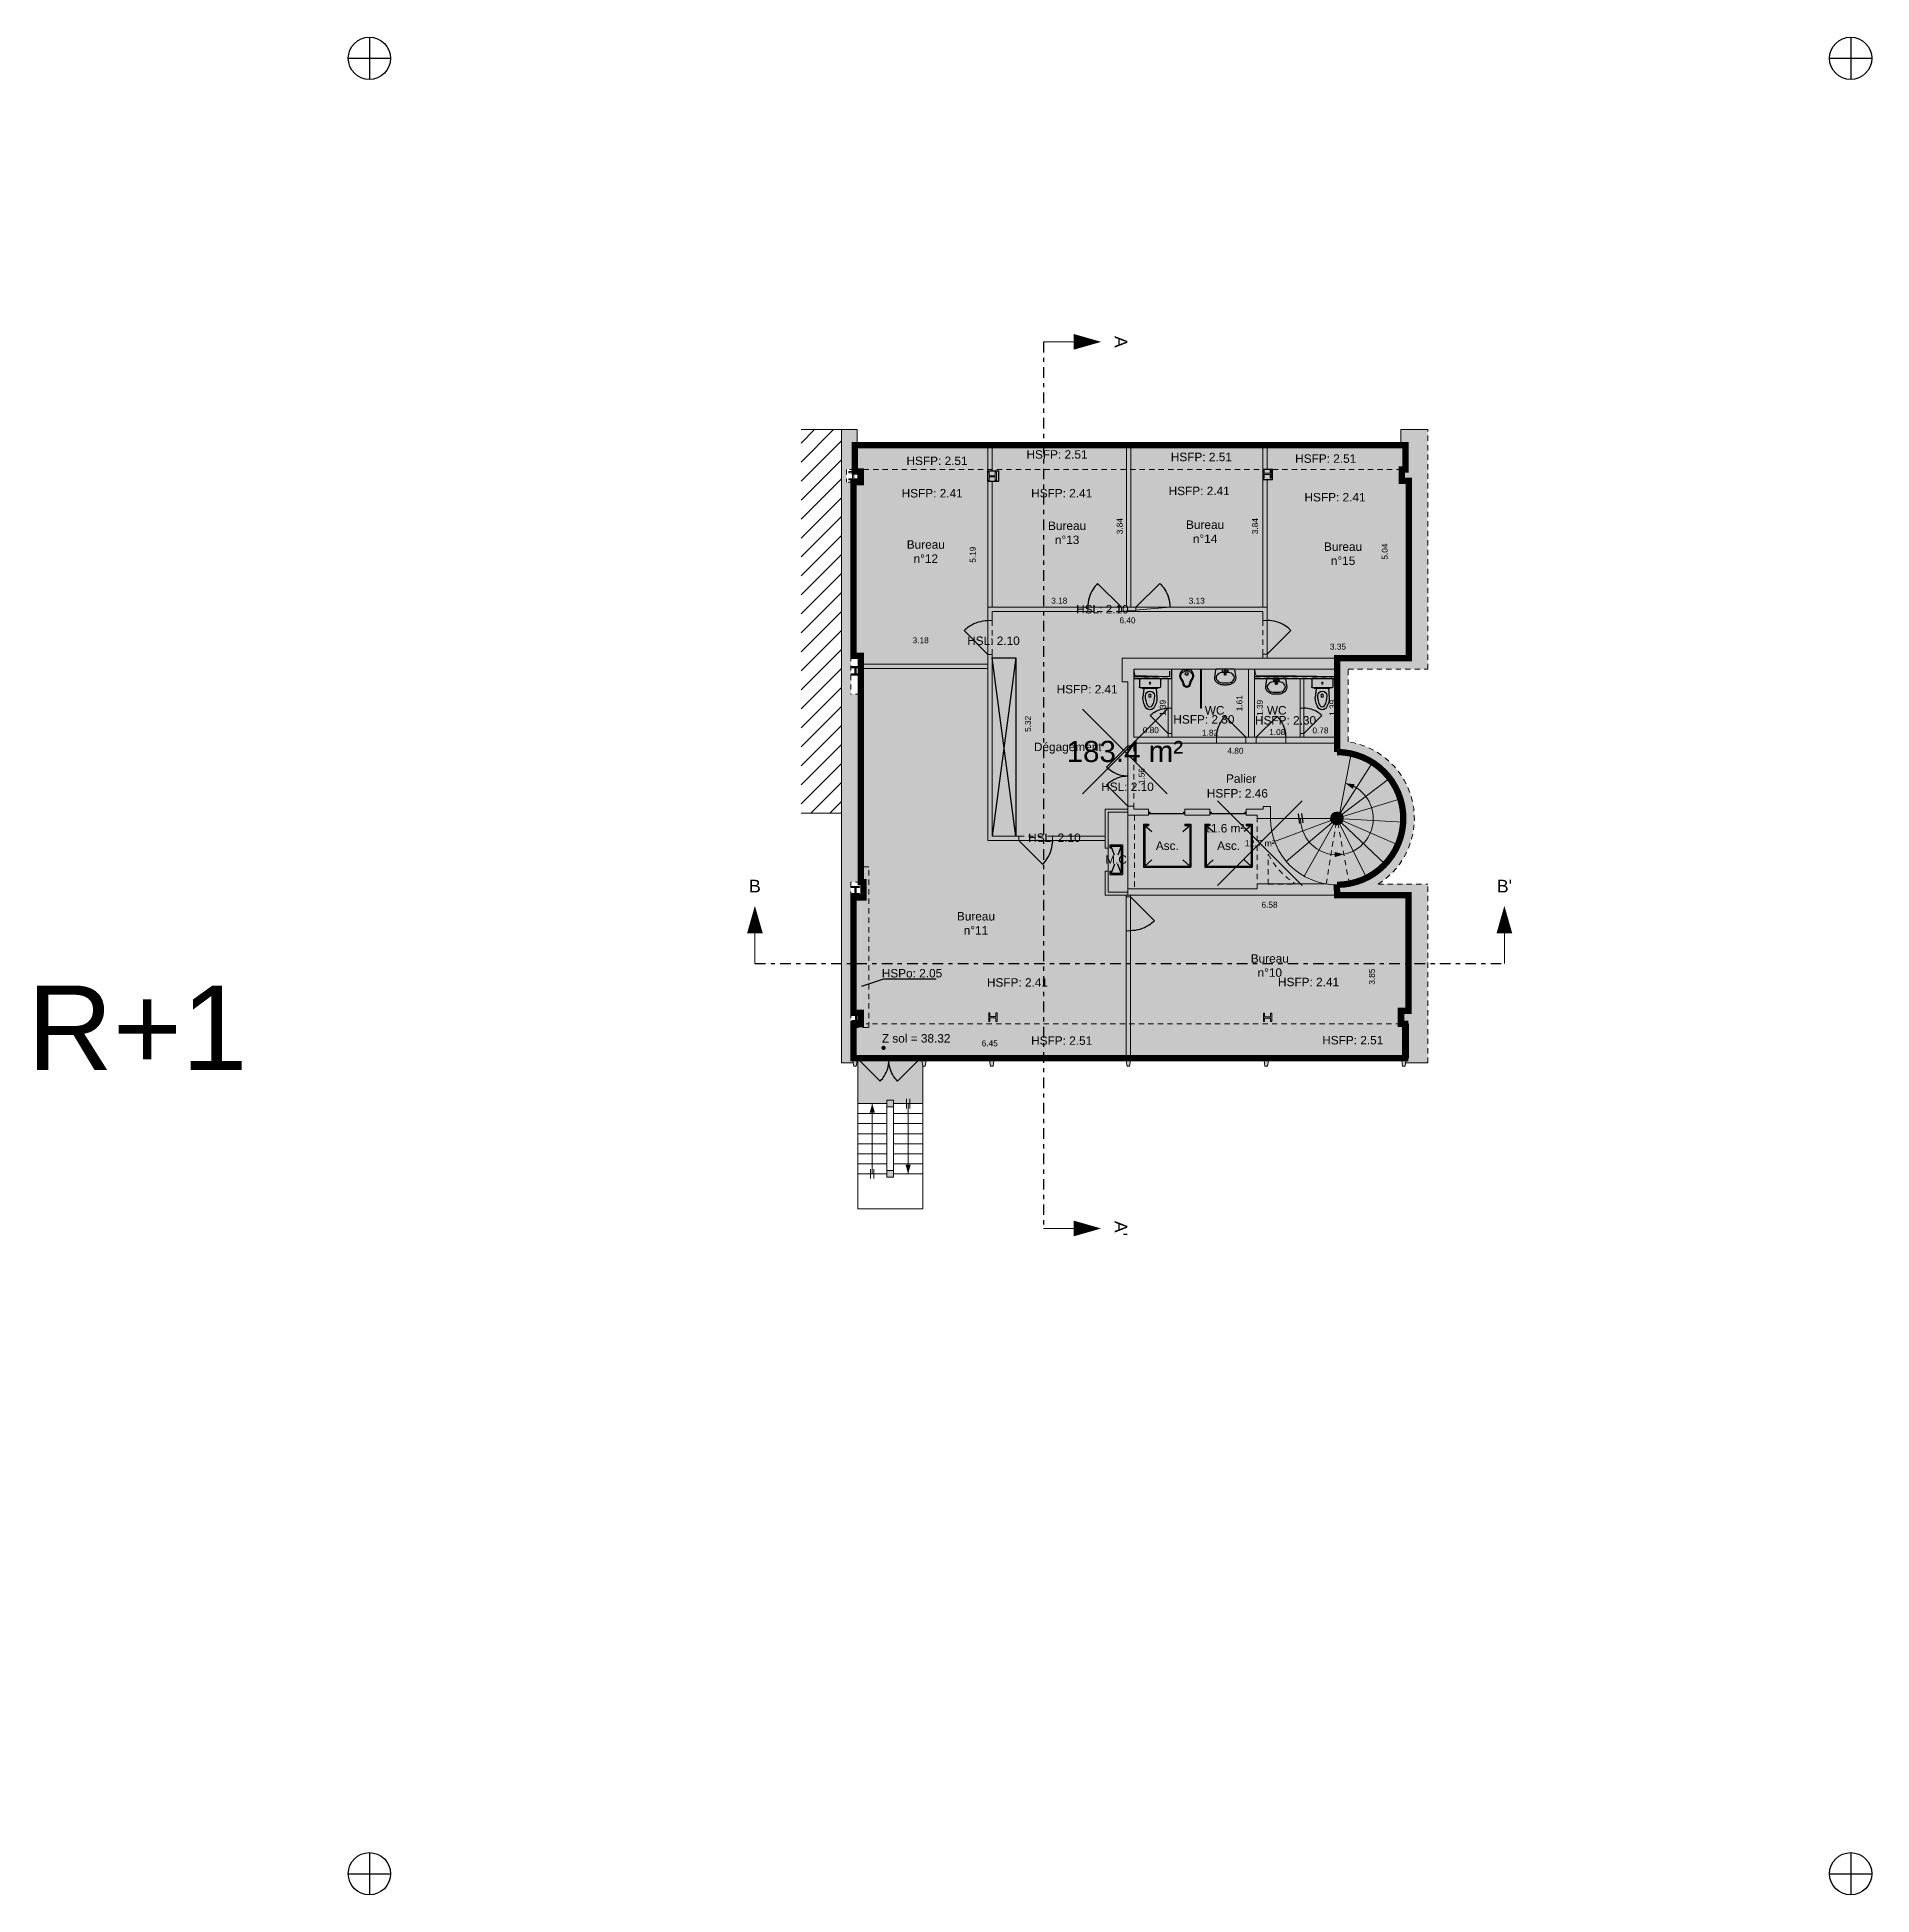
# Model space of a CAD drawing. Header units: metres. Extents: x 96 to 269, y -128 to -61.
# Drawn here: x 96.13 to 139.51, y -104.91 to -60.97 of the extents above.
import ezdxf
from ezdxf.enums import TextEntityAlignment as Align

# ---------------------------------------------------------------- set-up
doc = ezdxf.new("R2010")
doc.units = ezdxf.units.M
doc.header["$PDMODE"] = 3
doc.header["$PDSIZE"] = -2
for name, pattern in [('AXES', [2, 1.25, -0.25, 0.25, -0.25]), ('AXES2', [1.125, 0.75, -0.125, 0.125, -0.125]), ('CACHE2', [0.1875, 0.125, -0.0625]), ('TIRETPT2', [0.5, 0.25, -0.125, 0, -0.125])]:
    doc.linetypes.add(name, pattern=pattern)
doc.layers.get('0').update_dxf_attribs({"color": 253, "linetype": 'CONTINUOUS'})
doc.layers.get('Defpoints').update_dxf_attribs({"color": 253, "linetype": 'CONTINUOUS'})
for name, color, linetype in [('GEX_BAT_calage', 253, 'AXES2'), ('GEX_BAT_cloison', 253, 'CONTINUOUS'), ('GEX_BAT_cloison_vitree', 253, 'CONTINUOUS'), ('GEX_BAT_coffrage', 253, 'CONTINUOUS'), ('GEX_BAT_escalier_rampe', 253, 'CONTINUOUS'), ('GEX_BAT_faux_plafond', 253, 'CACHE2'), ('GEX_BAT_fenetre', 253, 'CONTINUOUS'), ('GEX_BAT_gaine_tremie', 253, 'CONTINUOUS'), ('GEX_BAT_linteau_cloison', 253, 'CACHE2'), ('GEX_BAT_linteau_mur', 253, 'CACHE2'), ('GEX_BAT_mur', 253, 'CONTINUOUS'), ('GEX_BAT_placard', 253, 'CONTINUOUS'), ('GEX_BAT_poutre', 253, 'CACHE2'), ('GEX_BAT_tremie', 253, 'CONTINUOUS'), ('GEX_EDS_rdv_sanitaires', 253, 'CONTINUOUS'), ('GEX_EDS_sdp_1-SDP', 253, 'AXES'), ('GEX_EDS_sdp_2-tremie', 253, 'CONTINUOUS'), ('GEX_EDS_sdp__Ajout', 172, 'CONTINUOUS'), ('GEX_EDS_sdp__Modication', 92, 'CONTINUOUS'), ('GEX_EDS_sdp__Suppression', 10, 'CONTINUOUS'), ('GEX_EDS_SU_bureau', 253, 'CONTINUOUS'), ('GEX_EDS_SU_palier', 253, 'CONTINUOUS'), ('GEX_EDS_SU_sanitaires', 253, 'CONTINUOUS'), ('GEX_EQU_ascenseur', 253, 'CONTINUOUS'), ('GEX_EQU_sanitaire', 253, 'CONTINUOUS'), ('GEX_HAB_designation', 253, 'CONTINUOUS'), ('GEX_HAB_sanitaire', 253, 'CONTINUOUS'), ('GEX_MEP_mur_pochage', 253, 'CONTINUOUS'), ('GEX_MEP_ouvrant_porte', 253, 'CONTINUOUS'), ('GEX_MEP_trait_de_coupe', 253, 'TIRETPT2'), ('GEX_MEP_txt_cot_alti', 253, 'CONTINUOUS'), ('GEX_MEP_txt_cot_plani', 253, 'CONTINUOUS'), ('GEX_MEP_txt_design_commun', 253, 'CONTINUOUS'), ('GEX_MEP_txt_designation', 253, 'CONTINUOUS')]:
    doc.layers.add(name, color=color, linetype=linetype)
doc.styles.add('DÉSIGN-1', font='swissl.ttf', dxfattribs={"height": 0.2})
doc.styles.add('G100TXT-cote', font='swissl.ttf')
doc.styles.add('G100TXT-droit', font='swissl.ttf', dxfattribs={"height": 0.2})
doc.styles.add('G100TXT-italic', font='swissli.ttf')
doc.styles.add('SURF', font='swissl.ttf')
doc.dimstyles.new('G100COT-libre', dxfattribs={"dimtxt": 0.14, "dimasz": 0.18, "dimexe": 0.18, "dimexo": 0.2, "dimgap": 0.09, "dimtad": 0, "dimzin": 0, "dimdsep": 46, "dimtxsty": 'G100TXT-cote', "dimblk1": 'OBLIQUE', "dimblk2": 'OBLIQUE', "dimsah": 1, "dimcen": 0.09, "dimse1": 1, "dimse2": 1, "dimsd1": 1, "dimsd2": 1, "dimclrd": 252, "dimaunit": 2, "dimadec": 3, "dimazin": 0, "dimtfac": 1, "dimtix": 1, "dimtofl": 0, "dimtmove": 0, "dimatfit": 3, "dimldrblk": 'OBLIQUE', "dimfxl": 0.18, "dimtolj": 1, "dimtzin": 0, "dimarcsym": 0})

msp = doc.modelspace()

# ---------------------------------------------------------------- texts
at = {"layer": 'GEX_EDS_sdp__Ajout', "style": 'SURF'}
for s, height, p in [('183.4 m²', 0.5, (121.851, -77.865)), ('12.7 m²', 0.15, (125.041, -80.037)), ('12.7 m²', 0.15, (125.041, -80.037))]:
    msp.add_text(s, height=height, dxfattribs=at).set_placement(p, align=Align.MIDDLE_CENTER)
at = {"layer": 'GEX_EDS_sdp__Modication', "style": 'G100TXT-italic'}
for s, p in [('HSFP: 2.51', (118.131, -70.992)), ('HSFP: 2.51', (120.967, -70.841)), ('HSFP: 2.51', (124.381, -70.9)), ('HSFP: 2.51', (127.322, -70.939)), ('HSFP: 2.41', (124.33, -71.703)), ('HSFP: 2.41', (118.016, -71.758)), ('HSFP: 2.41', (121.078, -71.758)), ('HSFP: 2.41', (127.542, -71.852)), ('HSL: 2.10', (121.94, -74.501)), ('HSL: 2.10', (119.365, -75.247)), ('HSFP: 2.41', (121.681, -76.393)), ('HSFP: 2.30', (124.441, -77.107)), ('HSFP: 2.30', (126.372, -77.13)), ('HSL: 2.10', (122.534, -78.701)), ('HSFP: 2.46', (125.232, -78.855)), ('HSL: 2.10', (120.805, -79.906)), ('HSPo: 2.05', (117.531, -83.111)), ('HSFP: 2.41', (120.033, -83.328)), ('HSFP: 2.41', (126.916, -83.318)), ('HSFP: 2.51', (121.078, -84.704)), ('HSFP: 2.51', (127.961, -84.694))]:
    msp.add_text(s, height=0.2, dxfattribs=at).set_placement(p, align=Align.MIDDLE_RIGHT)
at = {"layer": 'GEX_EDS_sdp__Modication', "lineweight": 0, "style": 'SURF'}
msp.add_text('11.6 m²', height=0.2, dxfattribs=at).set_placement((124.203, -79.682), align=Align.MIDDLE_CENTER)
at = {"layer": 'GEX_EDS_sdp__Suppression', "insert": (118.329, -81.93), "char_height": 0.2, "width": 0.82014, "attachment_point": 5, "style": 'G100TXT-droit'}
msp.add_mtext('Bureau n°11', dxfattribs=at)
at = {"layer": 'GEX_HAB_designation', "insert": (98.502, -84.403), "char_height": 2, "width": 0.67997, "attachment_point": 5, "rotation": 0, "style": 'DÉSIGN-1'}
msp.add_mtext('R+1', dxfattribs=at)
at = {"layer": 'GEX_MEP_trait_de_coupe', "linetype": 'Continuous', "lineweight": 0, "char_height": 0.3, "attachment_point": 5, "rotation": 270, "line_spacing_factor": 1.186636, "style": 'G100TXT-droit'}
for s, insert in [('A', (121.757, -68.178)), ("A'", (121.757, -89.147))]:
    msp.add_mtext(s, dxfattribs=dict(at, insert=insert))
at = {"layer": 'GEX_MEP_trait_de_coupe', "linetype": 'Continuous', "lineweight": 0, "char_height": 0.3, "attachment_point": 5, "line_spacing_factor": 1.186636, "style": 'G100TXT-droit'}
for s, insert in [('B', (113.102, -81.05)), ("B'", (130.825, -81.05))]:
    msp.add_mtext(s, dxfattribs=dict(at, insert=insert))
at = {"layer": 'GEX_MEP_txt_cot_alti', "style": 'G100TXT-italic'}
msp.add_text('Z sol = 38.32', height=0.2, dxfattribs=at).set_placement((116.103, -84.651), align=Align.MIDDLE_LEFT)
at = {"layer": 'GEX_MEP_txt_design_commun', "char_height": 0.2, "width": 1.022, "attachment_point": 5, "style": 'G100TXT-droit'}
for s, insert in [('M.C', (121.643, -80.423)), ('Asc.', (122.854, -80.095)), ('Asc.', (124.304, -80.095))]:
    msp.add_mtext(s, dxfattribs=dict(at, insert=insert))
at = {"layer": 'GEX_MEP_txt_designation', "char_height": 0.2, "width": 0.82014, "attachment_point": 5, "style": 'G100TXT-droit'}
for s, insert in [('Bureau n°13', (120.485, -72.695)), ('Bureau n°14', (123.748, -72.669)), ('Bureau n°12', (117.144, -73.138)), ('Bureau n°15', (127.01, -73.19)), ('WC', (123.973, -76.894)), ('WC', (125.441, -76.894)), ('Dégagement', (120.5, -77.788)), ('Palier', (124.6, -78.508)), ('Bureau n°10', (125.278, -82.93))]:
    msp.add_mtext(s, dxfattribs=dict(at, insert=insert))

# ---------------------------------------------------------------- blocks, each defined once
blk = doc.blocks.new('A$C5614246D')
at = {"layer": 'GEX_BAT_calage', "linetype": 'Continuous'}
for p, q in [((0, 0.5), (0, -0.5)), ((-0.5, 0), (0.5, 0))]:
    blk.add_line(p, q, dxfattribs=at)
blk.add_circle((0, 0), 0.5, dxfattribs=at)
blk = doc.blocks.new('Lav_anc_1v')
at = {"layer": 'GEX_HAB_sanitaire'}
for points in [[(0.267, -0.014, 0.371491), (0.251, 0), (-0.251, 0, 0.371491), (-0.267, -0.014), (-0.3, -0.234, 0.13052), (-0.28, -0.31, 0.001378), (-0.279, -0.311, 0.106642), (-0.22, -0.376, 0.083438), (-0.142, -0.414, 0.072173), (-0.048, -0.428), (0.048, -0.428, 0.072173), (0.142, -0.414, 0.083438), (0.22, -0.376, 0.106642), (0.279, -0.311, 0.131922), (0.3, -0.234)], [(0.129, -0.099, 0.072173), (0.048, -0.088), (-0.048, -0.088, 0.072173), (-0.129, -0.099, 0.083438), (-0.192, -0.13, 0.106642), (-0.238, -0.18, 0.131922), (-0.252, -0.234, 0.131922), (-0.238, -0.287, 0.106642), (-0.192, -0.337, 0.083438), (-0.129, -0.368, 0.072173), (-0.048, -0.38), (0.048, -0.38, 0.072173), (0.129, -0.368, 0.083439), (0.192, -0.337, 0.106641), (0.238, -0.287, 0.131922), (0.252, -0.234, 0.131922), (0.238, -0.18, 0.106642), (0.192, -0.13, 0.083438)], [(-0.085, -0.048, -1), (-0.059, -0.048, -1)], [(0.028, -0.136, -1), (-0.028, -0.136, -1)], [(0.024, -0.136, -1), (-0.024, -0.136, -1)], [(-0.022, -0.044, -1), (0.022, -0.044, -1)], [(0.059, -0.048, -1), (0.085, -0.048, -1)]]:
    blk.add_lwpolyline(points, format="xyb", close=True, dxfattribs=at)
blk = doc.blocks.new('WC_anc')
at = {"layer": 'GEX_HAB_sanitaire'}
for p, q in [((-0.23, 0), (0.23, 0)), ((-0.25, -0.02), (-0.25, -0.2)), ((-0.23, -0.22), (0.23, -0.22)), ((-0.18, -0.24), (-0.18, -0.22)), ((-0.18, -0.24), (0.18, -0.24)), ((-0.146, -0.24), (-0.166, -0.451)), ((0.146, -0.24), (0.166, -0.451)), ((0.18, -0.22), (0.18, -0.24)), ((0.25, -0.02), (0.25, -0.2))]:
    blk.add_line(p, q, dxfattribs=at)
for centre, radius in [((0, -0.406), 0.0326), ((0, -0.11), 0.0181)]:
    blk.add_circle(centre, radius, dxfattribs=at)
for centre, radius, start, end in [((-0.23, -0.02), 0.02, 90, 180), ((0.23, -0.02), 0.02, 0, 90), ((-0.23, -0.2), 0.02, 180, 270), ((0, -0.406), 0.106, 0, 180), ((0.41, -0.414), 0.516, 179.1272, 207.1953), ((-0.41, -0.414), 0.516, 332.8047, 0.8728), ((0.23, -0.2), 0.02, 270, 0), ((0.298, -0.445), 0.464, 180.7835, 214.5961), ((0.002, -0.605), 0.134, 230.3854, 269.1264), ((0, -0.624), 0.0552, 207.1953, 332.8047), ((-0.002, -0.605), 0.134, 270.8736, 309.6146), ((-0.298, -0.445), 0.464, 325.4039, 359.2165)]:
    blk.add_arc(centre, radius, start, end, dxfattribs=at)
blk = doc.blocks.new('*D6')
at = {"layer": 'Defpoints', "color": 0, "lineweight": 0}
for p in [(121.983, -81.263), (128.56, -81.263), (128.56, -81.492)]:
    blk.add_point(p, dxfattribs=at)
at = {"layer": 'GEX_MEP_txt_cot_plani', "color": 0, "insert": (125.271, -81.492), "char_height": 0.14, "attachment_point": 5, "style": 'G100TXT-cote'}
blk.add_mtext('\\A1;6.58', dxfattribs=at)
blk = doc.blocks.new('_OBLIQUE')
at = {"color": 0, "linetype": 'ByBlock'}
blk.add_line((-0.5, -0.5), (0.5, 0.5), dxfattribs=at)
blk = doc.blocks.new('*D7')
at = {"layer": 'Defpoints', "color": 0, "lineweight": 0}
for p in [(127.693, -81.263), (128.158, -81.263), (128.158, -85.116)]:
    blk.add_point(p, dxfattribs=at)
at = {"layer": 'GEX_MEP_txt_cot_plani', "color": 0, "insert": (127.693, -83.19), "char_height": 0.14, "attachment_point": 5, "rotation": 90, "style": 'G100TXT-cote'}
blk.add_mtext('\\A1;3.85', dxfattribs=at)
blk = doc.blocks.new('*D8')
at = {"layer": 'Defpoints', "color": 0, "lineweight": 0}
for p in [(121.883, -84.768), (115.43, -84.889), (121.883, -84.889)]:
    blk.add_point(p, dxfattribs=at)
at = {"layer": 'GEX_MEP_txt_cot_plani', "color": 0, "insert": (118.656, -84.768), "char_height": 0.14, "attachment_point": 5, "style": 'G100TXT-cote'}
blk.add_mtext('\\A1;6.45', dxfattribs=at)
blk = doc.blocks.new('*D9')
at = {"layer": 'Defpoints', "color": 0, "lineweight": 0}
for p in [(118.713, -74.455), (121.888, -74.3), (121.888, -74.455)]:
    blk.add_point(p, dxfattribs=at)
at = {"layer": 'GEX_MEP_txt_cot_plani', "color": 0, "insert": (120.3, -74.3), "char_height": 0.14, "attachment_point": 5, "style": 'G100TXT-cote'}
blk.add_mtext('\\A1;3.18', dxfattribs=at)
blk = doc.blocks.new('*D10')
at = {"layer": 'Defpoints', "color": 0, "lineweight": 0}
for p in [(121.988, -74.455), (125.113, -74.303), (125.113, -74.455)]:
    blk.add_point(p, dxfattribs=at)
at = {"layer": 'GEX_MEP_txt_cot_plani', "color": 0, "insert": (123.55, -74.303), "char_height": 0.14, "attachment_point": 5, "style": 'G100TXT-cote'}
blk.add_mtext('\\A1;3.13', dxfattribs=at)
blk = doc.blocks.new('*D11')
at = {"layer": 'Defpoints', "color": 0, "lineweight": 0}
for p in [(124.93, -70.618), (125.113, -70.618), (125.113, -74.455)]:
    blk.add_point(p, dxfattribs=at)
at = {"layer": 'GEX_MEP_txt_cot_plani', "color": 0, "insert": (124.93, -72.537), "char_height": 0.14, "attachment_point": 5, "rotation": 90, "style": 'G100TXT-cote'}
blk.add_mtext('\\A1;3.84', dxfattribs=at)
blk = doc.blocks.new('*D12')
at = {"layer": 'Defpoints', "color": 0, "lineweight": 0}
for p in [(121.73, -70.618), (121.888, -70.618), (121.888, -74.455)]:
    blk.add_point(p, dxfattribs=at)
at = {"layer": 'GEX_MEP_txt_cot_plani', "color": 0, "insert": (121.73, -72.537), "char_height": 0.14, "attachment_point": 5, "rotation": 90, "style": 'G100TXT-cote'}
blk.add_mtext('\\A1;3.84', dxfattribs=at)
blk = doc.blocks.new('*D13')
at = {"layer": 'Defpoints', "color": 0, "lineweight": 0}
for p in [(128.568, -75.388), (125.213, -75.658), (128.568, -75.658)]:
    blk.add_point(p, dxfattribs=at)
at = {"layer": 'GEX_MEP_txt_cot_plani', "color": 0, "insert": (126.89, -75.388), "char_height": 0.14, "attachment_point": 5, "style": 'G100TXT-cote'}
blk.add_mtext('\\A1;3.35', dxfattribs=at)
blk = doc.blocks.new('*D14')
at = {"layer": 'Defpoints', "color": 0, "lineweight": 0}
for p in [(127.997, -70.618), (128.485, -70.618), (128.568, -75.658)]:
    blk.add_point(p, dxfattribs=at)
at = {"layer": 'GEX_MEP_txt_cot_plani', "color": 0, "insert": (127.997, -73.138), "char_height": 0.14, "attachment_point": 5, "rotation": 90, "style": 'G100TXT-cote'}
blk.add_mtext('\\A1;5.04', dxfattribs=at)
blk = doc.blocks.new('*D15')
at = {"layer": 'Defpoints', "color": 0, "lineweight": 0}
for p in [(115.433, -75.353), (118.613, -75.236), (118.613, -75.353)]:
    blk.add_point(p, dxfattribs=at)
at = {"layer": 'GEX_MEP_txt_cot_plani', "color": 0, "insert": (117.023, -75.236), "char_height": 0.14, "attachment_point": 5, "style": 'G100TXT-cote'}
blk.add_mtext('\\A1;3.18', dxfattribs=at)
blk = doc.blocks.new('*D16')
at = {"layer": 'Defpoints', "color": 0, "lineweight": 0}
for p in [(117.927, -70.618), (118.254, -70.618), (117.927, -75.804)]:
    blk.add_point(p, dxfattribs=at)
at = {"layer": 'GEX_MEP_txt_cot_plani', "color": 0, "insert": (118.254, -73.211), "char_height": 0.14, "attachment_point": 5, "rotation": 90, "style": 'G100TXT-cote'}
blk.add_mtext('\\A1;5.19', dxfattribs=at)
blk = doc.blocks.new('*D17')
at = {"layer": 'Defpoints', "color": 0, "lineweight": 0}
for p in [(118.713, -74.555), (125.113, -74.555), (125.113, -74.766)]:
    blk.add_point(p, dxfattribs=at)
at = {"layer": 'GEX_MEP_txt_cot_plani', "color": 0, "insert": (121.913, -74.766), "char_height": 0.14, "attachment_point": 5, "style": 'G100TXT-cote'}
blk.add_mtext('\\A1;6.40', dxfattribs=at)
blk = doc.blocks.new('*D18')
at = {"layer": 'Defpoints', "color": 0, "lineweight": 0}
for p in [(119.431, -74.555), (119.558, -74.555), (119.431, -79.87)]:
    blk.add_point(p, dxfattribs=at)
at = {"layer": 'GEX_MEP_txt_cot_plani', "color": 0, "insert": (119.558, -77.213), "char_height": 0.14, "attachment_point": 5, "rotation": 90, "style": 'G100TXT-cote'}
blk.add_mtext('\\A1;5.32', dxfattribs=at)
blk = doc.blocks.new('*D19')
at = {"layer": 'Defpoints', "color": 0, "lineweight": 0}
for p in [(122.064, -77.53), (122.864, -77.363), (122.864, -77.53)]:
    blk.add_point(p, dxfattribs=at)
at = {"layer": 'GEX_MEP_txt_cot_plani', "color": 0, "insert": (122.464, -77.363), "char_height": 0.14, "attachment_point": 5, "style": 'G100TXT-cote'}
blk.add_mtext('\\A1;0.80', dxfattribs=at)
blk = doc.blocks.new('*D20')
at = {"layer": 'Defpoints', "color": 0, "lineweight": 0}
for p in [(122.747, -76.14), (122.864, -76.14), (122.864, -77.53)]:
    blk.add_point(p, dxfattribs=at)
at = {"layer": 'GEX_MEP_txt_cot_plani', "color": 0, "insert": (122.747, -76.835), "char_height": 0.14, "attachment_point": 5, "rotation": 90, "style": 'G100TXT-cote'}
blk.add_mtext('\\A1;1.39', dxfattribs=at)
blk = doc.blocks.new('*D21')
at = {"layer": 'Defpoints', "color": 0, "lineweight": 0}
for p in [(122.954, -77.53), (124.774, -77.424), (124.774, -77.53)]:
    blk.add_point(p, dxfattribs=at)
at = {"layer": 'GEX_MEP_txt_cot_plani', "color": 0, "insert": (123.864, -77.424), "char_height": 0.14, "attachment_point": 5, "style": 'G100TXT-cote'}
blk.add_mtext('\\A1;1.82', dxfattribs=at)
blk = doc.blocks.new('*D22')
at = {"layer": 'Defpoints', "color": 0, "lineweight": 0}
for p in [(124.561, -75.92), (124.774, -75.92), (124.774, -77.53)]:
    blk.add_point(p, dxfattribs=at)
at = {"layer": 'GEX_MEP_txt_cot_plani', "color": 0, "insert": (124.561, -76.725), "char_height": 0.14, "attachment_point": 5, "rotation": 90, "style": 'G100TXT-cote'}
blk.add_mtext('\\A1;1.61', dxfattribs=at)
blk = doc.blocks.new('*D23')
at = {"layer": 'Defpoints', "color": 0, "lineweight": 0}
for p in [(124.914, -77.53), (125.994, -77.407), (125.994, -77.53)]:
    blk.add_point(p, dxfattribs=at)
at = {"layer": 'GEX_MEP_txt_cot_plani', "color": 0, "insert": (125.454, -77.407), "char_height": 0.14, "attachment_point": 5, "style": 'G100TXT-cote'}
blk.add_mtext('\\A1;1.08', dxfattribs=at)
blk = doc.blocks.new('*D24')
at = {"layer": 'Defpoints', "color": 0, "lineweight": 0}
for p in [(124.914, -76.14), (125.043, -76.14), (124.914, -77.53)]:
    blk.add_point(p, dxfattribs=at)
at = {"layer": 'GEX_MEP_txt_cot_plani', "color": 0, "insert": (125.043, -76.835), "char_height": 0.14, "attachment_point": 5, "rotation": 90, "style": 'G100TXT-cote'}
blk.add_mtext('\\A1;1.39', dxfattribs=at)
blk = doc.blocks.new('*D25')
at = {"layer": 'Defpoints', "color": 0, "lineweight": 0}
for p in [(126.084, -77.53), (126.868, -77.37), (126.868, -77.53)]:
    blk.add_point(p, dxfattribs=at)
at = {"layer": 'GEX_MEP_txt_cot_plani', "color": 0, "insert": (126.476, -77.37), "char_height": 0.14, "attachment_point": 5, "style": 'G100TXT-cote'}
blk.add_mtext('\\A1;0.78', dxfattribs=at)
blk = doc.blocks.new('*D26')
at = {"layer": 'Defpoints', "color": 0, "lineweight": 0}
for p in [(126.76, -76.14), (126.868, -76.14), (126.868, -77.53)]:
    blk.add_point(p, dxfattribs=at)
at = {"layer": 'GEX_MEP_txt_cot_plani', "color": 0, "insert": (126.76, -76.835), "char_height": 0.14, "attachment_point": 5, "rotation": 90, "style": 'G100TXT-cote'}
blk.add_mtext('\\A1;1.39', dxfattribs=at)
blk = doc.blocks.new('*D27')
at = {"layer": 'Defpoints', "color": 0, "lineweight": 0}
for p in [(122.064, -77.67), (126.868, -77.67), (126.868, -77.85)]:
    blk.add_point(p, dxfattribs=at)
at = {"layer": 'GEX_MEP_txt_cot_plani', "color": 0, "insert": (124.466, -77.85), "char_height": 0.14, "attachment_point": 5, "style": 'G100TXT-cote'}
blk.add_mtext('\\A1;4.80', dxfattribs=at)
blk = doc.blocks.new('*D28')
at = {"layer": 'Defpoints', "color": 0, "lineweight": 0}
for p in [(122.064, -77.67), (122.248, -77.67), (122.064, -79.23)]:
    blk.add_point(p, dxfattribs=at)
at = {"layer": 'GEX_MEP_txt_cot_plani', "color": 0, "insert": (122.248, -78.45), "char_height": 0.14, "attachment_point": 5, "rotation": 90, "style": 'G100TXT-cote'}
blk.add_mtext('\\A1;1.56', dxfattribs=at)
blk = doc.blocks.new('Urinoire')
at = {"layer": 'GEX_HAB_sanitaire'}
for points in [[(-0.1, 0), (0.1, 0, 0.196264), (0.114, -0.035, -0.381593), (0.124, -0.248, 0.141883), (0.081, -0.35, -0.887386), (-0.081, -0.35, 0.141883), (-0.124, -0.248, -0.381593), (-0.114, -0.035, 0.196264), (-0.1, 0)], [(0, -0.03, -0.083486), (0.055, -0.039, -0.09096), (0.099, -0.064, -0.104004), (0.13, -0.103, -0.115575), (0.14, -0.147, -0.172419), (0.109, -0.235, 0.141883), (0.061, -0.348, -0.887386), (-0.061, -0.348, 0.141883), (-0.109, -0.235, -0.172419), (-0.14, -0.147, -0.115575), (-0.13, -0.103, -0.104004), (-0.099, -0.064, -0.09096), (-0.055, -0.039, -0.083486), (0, -0.03)]]:
    blk.add_lwpolyline(points, format="xyb", close=True, dxfattribs=at)
blk.add_circle((0, -0.103), 0.0347, dxfattribs=at)

# ---------------------------------------------------------------- dimensions: what is measured, and where the dimension line sits
at = {"layer": 'GEX_MEP_txt_cot_plani'}
for base, p1, p2, picture, middle in [((118.254, -70.618), (117.927, -75.804), (117.927, -70.618), '*D16', (118.254, -73.211)), ((121.73, -70.618), (121.888, -74.455), (121.888, -70.618), '*D12', (121.73, -72.537)), ((124.93, -70.618), (125.113, -74.455), (125.113, -70.618), '*D11', (124.93, -72.537)), ((127.997, -70.618), (128.568, -75.658), (128.485, -70.618), '*D14', (127.997, -73.138)), ((119.558293922, -74.555406499), (119.430739415, -79.870406499), (119.430739415, -74.555406499), '*D18', (119.558293922, -77.212906499)), ((124.561, -75.92), (124.774, -77.53), (124.774, -75.92), '*D22', (124.561, -76.725)), ((122.747, -76.14), (122.864, -77.53), (122.864, -76.14), '*D20', (122.747, -76.835)), ((125.043, -76.14), (124.914, -77.53), (124.914, -76.14), '*D24', (125.043, -76.835)), ((126.76, -76.14), (126.868, -77.53), (126.868, -76.14), '*D26', (126.76, -76.835)), ((122.248, -77.67), (122.064, -79.23), (122.064, -77.67), '*D28', (122.248, -78.45)), ((127.693, -81.263), (128.158, -85.116), (128.158, -81.263), '*D7', (127.693, -83.19))]:
    dim = msp.add_linear_dim(base=base, p1=p1, p2=p2, angle=90, dimstyle='G100COT-libre', dxfattribs=at)
    dim.commit()
    dim.dimension.update_dxf_attribs({"geometry": picture, "text_midpoint": middle})
for base, p1, p2, picture, middle in [((121.88753, -74.29958), (118.71252, -74.45541), (121.88753, -74.45541), '*D9', (120.30002, -74.29958)), ((125.112529195, -74.302630496), (121.987529195, -74.455406499), (125.112529195, -74.455406499), '*D10', (123.550029195, -74.302630496)), ((125.113, -74.766), (118.713, -74.555), (125.113, -74.555), '*D17', (121.913, -74.766)), ((118.613, -75.236), (115.433, -75.353), (118.613, -75.353), '*D15', (117.023, -75.236)), ((128.56752, -75.38848), (125.21253, -75.65823), (128.56752, -75.65823), '*D13', (126.89002, -75.38848)), ((122.864, -77.363), (122.064, -77.53), (122.864, -77.53), '*D19', (122.464, -77.363)), ((125.994, -77.407), (124.914, -77.53), (125.994, -77.53), '*D23', (125.454, -77.407)), ((126.868, -77.37), (126.084, -77.53), (126.868, -77.53), '*D25', (126.476, -77.37)), ((126.868, -77.85), (122.064, -77.67), (126.868, -77.67), '*D27', (124.466, -77.85)), ((124.774, -77.424), (122.954, -77.53), (124.774, -77.53), '*D21', (123.864, -77.424)), ((128.56, -81.492), (121.983, -81.263), (128.56, -81.263), '*D6', (125.271, -81.492)), ((121.883, -84.768), (115.43, -84.889), (121.883, -84.889), '*D8', (118.656, -84.768))]:
    dim = msp.add_linear_dim(base=base, p1=p1, p2=p2, dimstyle='G100COT-libre', dxfattribs=at)
    dim.commit()
    dim.dimension.update_dxf_attribs({"geometry": picture, "text_midpoint": middle})

# ---------------------------------------------------------------- hatches: boundary and pattern name
at = {"layer": 'GEX_EDS_rdv_sanitaires', "lineweight": 0}
h = msp.add_hatch(color=256, dxfattribs=at)
h.dxf.hatch_style = 1
h.paths.add_polyline_path([(126.868, -75.92), (122.064, -75.92), (122.064, -77.53), (126.868, -77.53)])
at = {"layer": 'GEX_EDS_sdp_2-tremie', "lineweight": 0}
msp.add_hatch(color=256, dxfattribs=at).paths.add_polyline_path([(127.2, -77.917, -0.9735), (126.61, -81), (124.978, -81), (124.978, -81.113), (121.924, -81.113), (121.924, -81.193), (121.453, -81.193), (121.453, -79.3), (121.924, -79.3), (121.924, -79.37), (122.408, -79.37), (122.408, -79.33), (123.268, -79.33), (123.268, -79.37), (123.858, -79.37), (123.858, -79.33), (124.718, -79.33), (124.718, -79.37), (124.978, -79.37), (124.978, -79.45), (126.714, -79.45, 1.793496), (126.931, -79.316)])
at = {"layer": 'GEX_EDS_sdp__Ajout'}
h = msp.add_hatch(color=256, dxfattribs=at)
h.dxf.hatch_style = 1
h.paths.add_polyline_path([(115.463, -70.618), (115.463, -71.244), (115.603, -71.244), (115.603, -71.494), (115.433, -71.494), (115.433, -75.604), (115.608, -75.604), (115.608, -76.508), (115.608, -80.956), (115.67, -80.956), (115.67, -81.316), (115.43, -81.316), (115.43, -84.046), (115.608, -84.046), (115.608, -84.316), (115.43, -84.316), (115.43, -85.116), (128.478, -85.116), (128.48, -84.306), (128.38, -84.306), (128.38, -84.003), (128.56, -84.003), (128.56, -81.263), (126.869, -81.263), (126.864, -81.02, 0.998868), (126.868, -77.88), (126.868, -75.658), (128.568, -75.658), (128.568, -71.462), (128.398, -71.462), (128.398, -71.198), (128.485, -71.198), (128.485, -70.618)])
h = msp.add_hatch(color=256, dxfattribs=at)
h.dxf.hatch_style = 1
h.paths.add_polyline_path([(127.2, -77.917, -0.9735), (126.61, -81), (124.978, -81), (124.978, -81.113), (121.924, -81.113), (121.924, -81.193), (121.453, -81.193), (121.453, -79.3), (121.924, -79.3), (121.924, -79.37), (122.408, -79.37), (122.408, -79.33), (123.268, -79.33), (123.268, -79.37), (123.858, -79.37), (123.858, -79.33), (124.718, -79.33), (124.718, -79.37), (124.978, -79.37), (124.978, -79.45), (126.714, -79.45, 1.793496), (126.931, -79.316)])
at = {"layer": 'GEX_EDS_sdp__Suppression', "lineweight": 0}
h = msp.add_hatch(color=256, dxfattribs=at)
edge = h.paths.add_edge_path()
edge.add_line((115.463, -70.618), (115.463, -71.244))
edge.add_line((115.463, -71.244), (115.603, -71.244))
edge.add_line((115.603, -71.244), (115.603, -71.494))
edge.add_line((115.603, -71.494), (115.433, -71.494))
edge.add_line((115.433, -71.494), (115.433, -75.604))
edge.add_line((115.433, -75.604), (115.683, -75.604))
edge.add_line((115.683, -75.604), (115.683, -76.508))
edge.add_line((115.683, -76.508), (115.608, -76.508))
edge.add_line((115.608, -76.508), (115.608, -80.956))
edge.add_line((115.608, -80.956), (115.67, -80.956))
edge.add_line((115.67, -80.956), (115.67, -81.316))
edge.add_line((115.67, -81.316), (115.43, -81.316))
edge.add_line((115.43, -81.316), (115.43, -84.046))
edge.add_line((115.43, -84.046), (115.608, -84.046))
edge.add_line((115.608, -84.046), (115.608, -84.316))
edge.add_line((115.608, -84.316), (115.43, -84.316))
edge.add_line((115.43, -84.316), (115.43, -85.116))
edge.add_line((115.43, -85.116), (128.478, -85.116))
edge.add_line((128.478, -85.116), (128.48, -84.306))
edge.add_line((128.48, -84.306), (128.38, -84.306))
edge.add_line((128.38, -84.306), (128.38, -84.003))
edge.add_line((128.38, -84.003), (128.56, -84.003))
edge.add_line((128.56, -84.003), (128.56, -81.263))
edge.add_line((128.56, -81.263), (126.869, -81.263))
edge.add_line((126.869, -81.263), (126.864, -81.02))
edge.add_arc((126.864, -79.45), 1.57, 270, 449.8702)
edge.add_line((126.868, -77.88), (126.868, -75.658))
edge.add_line((126.868, -75.658), (128.568, -75.658))
edge.add_line((128.568, -75.658), (128.568, -71.462))
edge.add_line((128.568, -71.462), (128.398, -71.462))
edge.add_line((128.398, -71.462), (128.398, -71.198))
edge.add_line((128.398, -71.198), (128.485, -71.198))
edge.add_line((128.485, -71.198), (128.485, -70.618))
edge.add_line((128.485, -70.618), (115.463, -70.618))
h = msp.add_hatch(color=256, dxfattribs=at)
h.dxf.hatch_style = 1
h.paths.add_polyline_path([(117.07, -85.31), (117.05, -85.182), (117.05, -85.166), (116.97, -85.166), (115.57, -85.166), (115.534, -85.166), (115.534, -86.194), (116.219, -86.194), (116.219, -86.114), (116.379, -86.114), (116.379, -86.194), (117.07, -86.194)])
at = {"layer": 'GEX_EDS_SU_bureau', "lineweight": 0}
h = msp.add_hatch(color=256, dxfattribs=at)
h.paths.add_polyline_path([(128.568, -71.462), (128.398, -71.462), (128.398, -71.198), (128.485, -71.198), (128.485, -70.618), (115.463, -70.618), (115.463, -71.244), (115.603, -71.244), (115.603, -71.494), (115.433, -71.494), (115.433, -75.604), (115.608, -75.604), (115.608, -76.508), (115.608, -80.956), (115.67, -80.956), (115.67, -81.316), (115.43, -81.316), (115.43, -84.046), (115.608, -84.046), (115.608, -84.316), (115.43, -84.316), (115.42, -85.116), (128.48, -85.116), (128.48, -84.306), (128.38, -84.306), (128.38, -84.003), (128.56, -84.003), (128.56, -81.263), (121.383, -81.263), (121.383, -80.7), (121.453, -80.7), (121.453, -80.15), (121.383, -80.15), (121.383, -79.97), (118.613, -79.97), (118.613, -74.455), (125.213, -74.455), (125.213, -75.658), (128.568, -75.658)])
h.paths.add_polyline_path([(118.873, -71.23), (118.613, -71.23), (118.613, -71.47), (118.873, -71.47)], flags=16)
h.paths.add_polyline_path([(125.343, -71.195), (125.113, -71.195), (125.113, -71.442), (125.343, -71.442)], flags=16)
h.paths.add_polyline_path([(125.325, -84.055), (125.295, -84.055), (125.295, -84.14), (125.155, -84.14), (125.155, -84.055), (125.125, -84.055), (125.125, -84.255), (125.155, -84.255), (125.155, -84.17), (125.295, -84.17), (125.295, -84.255), (125.325, -84.255)], flags=16)
h.paths.add_polyline_path([(118.83, -84.05), (118.8, -84.05), (118.8, -84.135), (118.66, -84.135), (118.66, -84.05), (118.63, -84.05), (118.63, -84.25), (118.66, -84.25), (118.66, -84.165), (118.8, -84.165), (118.8, -84.25), (118.83, -84.25)], flags=16)
msp.add_hatch(color=256, dxfattribs=at).paths.add_polyline_path([(121.788, -75.658), (125.213, -75.658), (125.213, -74.455), (118.613, -74.455), (118.613, -79.97), (121.383, -79.97), (121.383, -79.23), (121.924, -79.23), (121.924, -76.215), (121.788, -76.215)], flags=17)
at = {"layer": 'GEX_EDS_SU_palier', "lineweight": 0}
h = msp.add_hatch(color=256, dxfattribs=at)
edge = h.paths.add_edge_path()
edge.add_line((122.064, -77.67), (122.064, -77.73))
edge.add_line((122.064, -77.73), (121.924, -77.73))
edge.add_line((121.924, -77.73), (121.924, -79.16))
edge.add_line((121.924, -79.16), (122.064, -79.16))
edge.add_line((122.064, -79.16), (122.064, -79.23))
edge.add_line((122.064, -79.23), (122.408, -79.23))
edge.add_line((122.408, -79.23), (122.408, -79.3))
edge.add_line((122.408, -79.3), (122.438, -79.3))
edge.add_line((122.438, -79.3), (122.438, -79.33))
edge.add_line((122.438, -79.33), (123.238, -79.33))
edge.add_line((123.238, -79.33), (123.238, -79.3))
edge.add_line((123.238, -79.3), (123.268, -79.3))
edge.add_line((123.268, -79.3), (123.268, -79.23))
edge.add_line((123.268, -79.23), (123.858, -79.23))
edge.add_line((123.858, -79.23), (123.858, -79.3))
edge.add_line((123.858, -79.3), (123.888, -79.3))
edge.add_line((123.888, -79.3), (123.888, -79.33))
edge.add_line((123.888, -79.33), (124.688, -79.33))
edge.add_line((124.688, -79.33), (124.688, -79.3))
edge.add_line((124.688, -79.3), (124.718, -79.3))
edge.add_line((124.718, -79.3), (124.718, -79.23))
edge.add_line((124.718, -79.23), (125.124, -79.23))
edge.add_line((125.124, -79.23), (125.124, -79.17))
edge.add_line((125.124, -79.17), (125.294, -79.17))
edge.add_line((125.294, -79.17), (125.294, -79.45))
edge.add_line((125.294, -79.45), (126.714, -79.45))
edge.add_arc((126.864, -79.45), 0.15, 63.42, 180, ccw=False)
edge.add_line((126.931, -79.316), (127.2, -77.917))
edge.add_arc((126.864, -79.45), 1.57, 77.6262, 89.8702)
edge.add_line((126.868, -77.88), (126.868, -77.67))
edge.add_line((126.868, -77.67), (122.064, -77.67))
at = {"layer": 'GEX_EDS_SU_sanitaires', "lineweight": 0}
for points in [[(122.964, -75.92), (123.644, -75.92), (123.644, -76.84), (123.664, -76.84), (123.664, -75.92), (124.774, -75.92), (124.774, -77.53), (122.964, -77.53)], [(122.064, -76.14), (122.874, -76.14), (122.874, -77.53), (122.064, -77.53)], [(124.914, -76.14), (125.994, -76.14), (125.994, -77.53), (124.914, -77.53)], [(126.084, -77.53), (126.868, -77.53), (126.868, -76.14), (126.084, -76.14)]]:
    msp.add_hatch(color=256, dxfattribs=at).paths.add_polyline_path(points)
at = {"layer": 'GEX_MEP_mur_pochage', "lineweight": 0}
h = msp.add_hatch(dxfattribs=at)
h.set_pattern_fill('ANSI31', color=256, scale=0.1)
h.set_pattern_definition([(45, (-2e-12, -188.80826), (-0.2245064, 0.2245064), [])])
h.paths.add_polyline_path([(115.149, -70.253), (114.195, -70.253), (114.195, -79.322), (115.149, -79.322)])
h = msp.add_hatch(color=256, dxfattribs=at)
h.dxf.hatch_style = 1
h.paths.add_polyline_path([(115.372, -75.604), (115.433, -75.604), (115.433, -71.494), (115.27, -71.494), (115.27, -71.194), (115.463, -71.194), (115.463, -70.618), (115.522, -70.618), (115.522, -70.253), (115.149, -70.253), (115.149, -85.232), (115.428, -85.232), (115.42, -85.182), (115.42, -85.116), (115.43, -85.116), (115.43, -84.316), (115.371, -84.316), (115.371, -84.046), (115.43, -84.046), (115.43, -81.316), (115.371, -81.316), (115.371, -80.956), (115.608, -80.956), (115.608, -76.508), (115.372, -76.508)])
h = msp.add_hatch(color=256, dxfattribs=at)
h.dxf.hatch_style = 1
h.paths.add_polyline_path([(129.014, -70.253), (128.378, -70.253), (128.378, -70.618), (128.485, -70.618), (128.485, -71.198), (128.398, -71.198), (128.398, -71.462), (128.568, -71.462), (128.568, -75.658), (121.788, -75.658), (121.788, -76.215), (121.924, -76.215), (121.924, -77.73), (122.064, -77.73), (122.064, -77.67), (124.014, -77.67), (124.014, -77.53), (122.064, -77.53), (122.064, -75.92), (124.774, -75.92), (124.774, -77.53), (124.714, -77.53), (124.714, -77.67), (124.954, -77.67), (124.954, -77.53), (124.914, -77.53), (124.914, -75.92), (126.868, -75.92), (126.868, -77.53), (125.654, -77.53), (125.654, -77.67), (126.868, -77.67), (126.868, -77.88, -2.410352), (125.294, -79.45), (125.294, -79.17), (125.124, -79.17), (125.124, -79.23), (124.718, -79.23), (124.718, -79.37), (124.978, -79.37), (124.978, -81.113), (122.078, -81.113), (122.078, -79.37), (122.408, -79.37), (122.408, -79.23), (122.064, -79.23), (122.064, -79.16), (121.924, -79.16), (121.924, -81.263), (128.56, -81.263), (128.56, -84.003), (128.38, -84.003), (128.38, -84.306), (128.56, -84.306), (128.56, -85.116), (128.496, -85.116), (128.496, -85.182), (128.489, -85.232), (129.014, -85.232), (129.014, -81.001), (127.839, -81.001, 0.696912), (127.13, -77.637), (127.13, -75.92), (129.014, -75.92)])
h.paths.add_polyline_path([(125.24, -80.298, 0.132857), (125.889, -81.001), (125.24, -81.001)], flags=16)
h = msp.add_hatch(color=256, dxfattribs=at)
h.dxf.hatch_style = 1
h.paths.add_polyline_path([(125.313, -71.198), (125.283, -71.198), (125.283, -71.283), (125.143, -71.283), (125.143, -71.198), (125.113, -71.198), (125.113, -71.398), (125.143, -71.398), (125.143, -71.313), (125.283, -71.313), (125.283, -71.398), (125.313, -71.398)])
h.paths.add_polyline_path([(118.813, -71.258), (118.783, -71.258), (118.783, -71.343), (118.643, -71.343), (118.643, -71.258), (118.613, -71.258), (118.613, -71.458), (118.643, -71.458), (118.643, -71.373), (118.783, -71.373), (118.783, -71.458), (118.813, -71.458)])
h = msp.add_hatch(color=256, dxfattribs=at)
h.dxf.hatch_style = 1
h.paths.add_polyline_path([(115.579, -75.858), (115.379, -75.858), (115.379, -75.888), (115.464, -75.888), (115.464, -76.028), (115.379, -76.028), (115.379, -76.058), (115.579, -76.058), (115.579, -76.028), (115.494, -76.028), (115.494, -75.888), (115.579, -75.888)])
h = msp.add_hatch(color=256, dxfattribs=at)
h.dxf.hatch_style = 1
h.paths.add_polyline_path([(123.858, -79.23), (123.268, -79.23), (123.268, -79.37), (123.858, -79.37)])
msp.add_hatch(color=256, dxfattribs=at).paths.add_polyline_path([(126.714, -79.45, 1), (127.014, -79.45, 1)])
h = msp.add_hatch(color=256, dxfattribs=at)
h.dxf.hatch_style = 1
h.paths.add_polyline_path([(115.578, -81.056), (115.378, -81.056), (115.378, -81.086), (115.463, -81.086), (115.463, -81.226), (115.378, -81.226), (115.378, -81.256), (115.578, -81.256), (115.578, -81.226), (115.493, -81.226), (115.493, -81.086), (115.578, -81.086)])
h = msp.add_hatch(color=256, dxfattribs=at)
h.dxf.hatch_style = 1
h.paths.add_polyline_path([(115.598, -84.056), (115.398, -84.056), (115.398, -84.086), (115.483, -84.086), (115.483, -84.226), (115.398, -84.226), (115.398, -84.256), (115.598, -84.256), (115.598, -84.226), (115.513, -84.226), (115.513, -84.086), (115.598, -84.086)])
h = msp.add_hatch(color=256, dxfattribs=at)
h.dxf.hatch_style = 1
h.paths.add_polyline_path([(118.83, -84.05), (118.8, -84.05), (118.8, -84.135), (118.66, -84.135), (118.66, -84.05), (118.63, -84.05), (118.63, -84.25), (118.66, -84.25), (118.66, -84.165), (118.8, -84.165), (118.8, -84.25), (118.83, -84.25)])
h.paths.add_polyline_path([(125.155, -84.17), (125.295, -84.17), (125.295, -84.255), (125.325, -84.255), (125.325, -84.055), (125.295, -84.055), (125.295, -84.14), (125.155, -84.14), (125.155, -84.055), (125.125, -84.055), (125.125, -84.255), (125.155, -84.255)])
h = msp.add_hatch(color=256, dxfattribs=at)
h.dxf.hatch_style = 1
h.paths.add_polyline_path([(128.496, -85.116), (128.396, -85.116), (128.396, -85.182), (128.416, -85.312), (128.476, -85.312), (128.496, -85.182)])
h.paths.add_polyline_path([(125.243, -85.182), (125.243, -85.116), (125.143, -85.116), (125.143, -85.182), (125.163, -85.312), (125.223, -85.312)])
h.paths.add_polyline_path([(121.983, -85.116), (121.883, -85.116), (121.883, -85.182), (121.903, -85.312), (121.963, -85.312), (121.983, -85.182)])
h.paths.add_polyline_path([(118.753, -85.182), (118.753, -85.116), (118.653, -85.116), (118.653, -85.182), (118.673, -85.312), (118.733, -85.312)])
h.paths.add_polyline_path([(117.15, -85.182), (117.15, -85.116), (117.05, -85.116), (117.05, -85.182), (117.07, -85.312), (117.13, -85.312)])
h.paths.add_polyline_path([(115.52, -85.182), (115.52, -85.116), (115.42, -85.116), (115.42, -85.182), (115.44, -85.312), (115.5, -85.312)])
h.paths.add_polyline_path([(116.379, -86.114), (116.219, -86.114), (116.219, -86.274), (116.379, -86.274)])
h.paths.add_polyline_path([(116.379, -87.775), (116.219, -87.775), (116.219, -87.935), (116.379, -87.935)])

# ---------------------------------------------------------------- linework, layer by layer
at = {"layer": 'GEX_BAT_cloison', "lineweight": 0}
for p, q in [((118.613, -71.23), (118.613, -70.618)), ((118.713, -71.23), (118.713, -70.618)), ((125.113, -71.195), (125.113, -70.618)), ((125.213, -71.195), (125.213, -70.618)), ((115.463, -71.194), (115.463, -71.244)), ((118.613, -74.77), (118.613, -71.47)), ((118.713, -74.455), (118.713, -71.47)), ((125.113, -74.455), (125.113, -71.442)), ((125.213, -74.768), (125.213, -71.442)), ((118.713, -74.455), (120.973, -74.455)), ((118.713, -74.555), (120.973, -74.555)), ((118.713, -74.77), (118.713, -74.555)), ((120.973, -74.555), (120.973, -74.455)), ((121.773, -74.555), (121.773, -74.455)), ((121.773, -74.455), (121.888, -74.455)), ((121.773, -74.555), (122.113, -74.555)), ((121.988, -74.455), (122.113, -74.455)), ((122.113, -74.555), (122.113, -74.455)), ((125.113, -74.768), (125.113, -74.555)), ((118.713, -74.77), (118.613, -74.77)), ((125.113, -74.768), (125.213, -74.768)), ((125.113, -75.658), (125.113, -75.568)), ((125.113, -75.568), (125.213, -75.568)), ((125.213, -75.658), (125.213, -75.568)), ((115.608, -75.804), (118.613, -75.804)), ((115.608, -75.904), (118.613, -75.904)), ((118.613, -75.804), (118.613, -75.57)), ((118.713, -75.57), (118.613, -75.57)), ((118.613, -75.904), (118.613, -79.97)), ((118.713, -79.87), (118.713, -75.57)), ((122.874, -76.84), (122.874, -76.14)), ((122.964, -76.84), (122.964, -76.14)), ((125.994, -76.84), (125.994, -76.14)), ((126.084, -76.84), (126.084, -76.14)), ((122.964, -76.84), (122.874, -76.84)), ((126.084, -76.84), (125.994, -76.84)), ((122.874, -77.53), (122.874, -77.44)), ((122.964, -77.44), (122.874, -77.44)), ((122.964, -77.53), (122.964, -77.44)), ((125.994, -77.53), (125.994, -77.44)), ((126.084, -77.44), (125.994, -77.44)), ((126.084, -77.53), (126.084, -77.44)), ((121.924, -79.23), (121.383, -79.23)), ((121.383, -79.23), (121.383, -79.87)), ((121.924, -79.3), (121.453, -79.3)), ((121.453, -79.3), (121.453, -80.15)), ((118.713, -79.87), (119.343, -79.87)), ((119.343, -79.87), (119.343, -79.97)), ((120.143, -79.87), (120.143, -79.97)), ((120.143, -79.87), (121.383, -79.87)), ((118.613, -79.97), (119.343, -79.97)), ((120.143, -79.97), (121.383, -79.97)), ((121.383, -79.97), (121.383, -80.15)), ((121.383, -80.15), (121.453, -80.15)), ((121.383, -80.7), (121.383, -81.265)), ((121.383, -80.7), (121.453, -80.7)), ((121.453, -80.7), (121.453, -81.195)), ((121.924, -81.265), (121.383, -81.265)), ((121.924, -81.195), (121.453, -81.195)), ((121.883, -81.305), (121.883, -81.263)), ((121.983, -81.305), (121.983, -81.263)), ((121.883, -81.305), (121.983, -81.305)), ((121.883, -82.105), (121.983, -82.105)), ((128.48, -84.306), (128.48, -85.116)), ((115.57, -85.116), (115.52, -85.116)), ((115.57, -85.166), (115.52, -85.166)), ((115.57, -85.116), (115.57, -85.166)), ((117.05, -85.116), (116.97, -85.116)), ((116.97, -85.116), (116.97, -85.166)), ((117.05, -85.166), (116.97, -85.166))]:
    msp.add_line(p, q, dxfattribs=at)
at = {"layer": 'GEX_BAT_cloison_vitree'}
for p, q in [((123.644, -76.84), (123.644, -75.92)), ((123.664, -76.84), (123.664, -75.92)), ((123.664, -76.84), (123.644, -76.84))]:
    msp.add_line(p, q, dxfattribs=at)
at = {"layer": 'GEX_BAT_coffrage'}
for p, q in [((115.433, -71.494), (115.603, -71.494)), ((115.463, -71.244), (115.603, -71.244)), ((115.603, -71.494), (115.603, -71.244)), ((118.613, -71.23), (118.873, -71.23)), ((118.613, -71.47), (118.613, -71.23)), ((118.613, -71.47), (118.873, -71.47)), ((118.873, -71.47), (118.873, -71.23)), ((125.343, -71.195), (125.113, -71.195)), ((125.113, -71.195), (125.113, -71.442)), ((125.343, -71.442), (125.113, -71.442)), ((125.343, -71.442), (125.343, -71.195)), ((115.433, -75.604), (115.608, -75.604)), ((115.608, -76.508), (115.608, -75.604)), ((115.67, -80.956), (115.608, -80.956)), ((115.67, -81.316), (115.67, -80.956)), ((115.43, -81.316), (115.67, -81.316)), ((115.43, -84.046), (115.608, -84.046)), ((115.43, -84.316), (115.608, -84.316)), ((115.608, -84.316), (115.608, -84.046))]:
    msp.add_line(p, q, dxfattribs=at)
at = {"layer": 'GEX_BAT_escalier_rampe', "lineweight": 0}
for p, q in [((127.2, -77.917), (126.931, -79.316)), ((127.709, -78.127), (126.945, -79.324)), ((128.113, -78.499), (126.983, -79.359)), ((128.365, -78.989), (127.007, -79.406)), ((126.714, -79.45), (125.294, -79.45)), ((125.39, -79.992), (126.723, -79.502)), ((128.306, -80.07), (127.002, -79.509)), ((128.432, -79.534), (127.014, -79.458)), ((125.668, -80.467), (126.75, -79.547)), ((126.092, -80.817), (126.79, -79.581)), ((127.562, -80.856), (126.931, -79.584)), ((128.004, -80.529), (126.973, -79.553))]:
    msp.add_line(p, q, dxfattribs=at)
at = {"layer": 'GEX_BAT_escalier_rampe'}
for p, q in [((125.951, -79.342), (125.98, -79.566)), ((126.028, -79.332), (126.057, -79.556))]:
    msp.add_line(p, q, dxfattribs=at)
at = {"layer": 'GEX_BAT_escalier_rampe', "linetype": 'CACHE2', "lineweight": 0}
for p, q in [((126.61, -81), (126.84, -79.598)), ((127.16, -81), (126.892, -79.597))]:
    msp.add_line(p, q, dxfattribs=at)
at = {"layer": 'GEX_BAT_escalier_rampe'}
for points in [[(127.262, -78.697, 0.121, 0, 0), (127.066, -78.616, 0, 0, 0)], [(126.814, -80.304, 0.121, 0, 0), (127.026, -80.298, 0, 0, 0)]]:
    msp.add_lwpolyline(points, format="xyseb", dxfattribs=at)
at = {"layer": 'GEX_BAT_escalier_rampe', "lineweight": 0}
for centre, radius, start, end in [((126.863, -79.453), 0.861, 280.9456, 76.3643), ((126.869, -79.448), 0.865, 180.1103, 280.5134)]:
    msp.add_arc(centre, radius, start, end, dxfattribs=at)
at = {"layer": 'GEX_BAT_faux_plafond', "lineweight": 0}
for points in [[(128.398, -71.198), (115.463, -71.198)], [(128.38, -84.306), (115.73, -84.306)]]:
    msp.add_lwpolyline(points, dxfattribs=at)
at = {"layer": 'GEX_BAT_fenetre'}
for p, q in [((115.522, -70.558), (128.378, -70.558)), ((115.522, -70.618), (128.378, -70.618)), ((118.653, -85.116), (117.15, -85.116)), ((118.653, -85.166), (117.15, -85.166)), ((121.883, -85.116), (118.753, -85.116)), ((121.883, -85.166), (118.753, -85.166)), ((125.143, -85.116), (121.983, -85.116)), ((125.143, -85.166), (121.983, -85.166)), ((128.396, -85.116), (125.243, -85.116)), ((128.396, -85.166), (125.243, -85.166))]:
    msp.add_line(p, q, dxfattribs=at)
at = {"layer": 'GEX_BAT_gaine_tremie', "linetype": 'CACHE2'}
for p, q in [((122.914, -76.09), (122.914, -75.92)), ((122.064, -76.09), (122.914, -76.09)), ((124.914, -76.09), (126.868, -76.09))]:
    msp.add_line(p, q, dxfattribs=at)
at = {"layer": 'GEX_BAT_gaine_tremie'}
for p, q in [((122.964, -76.14), (122.964, -75.92)), ((122.064, -76.14), (122.964, -76.14)), ((124.914, -76.14), (126.868, -76.14))]:
    msp.add_line(p, q, dxfattribs=at)
at = {"layer": 'GEX_BAT_linteau_cloison', "lineweight": 0}
for p, q in [((120.973, -74.455), (121.773, -74.455)), ((121.773, -74.555), (120.973, -74.555)), ((118.613, -75.57), (118.613, -74.77)), ((118.713, -74.77), (118.713, -75.57)), ((125.113, -75.568), (125.113, -74.768)), ((125.213, -74.768), (125.213, -75.568)), ((122.874, -77.44), (122.874, -76.84)), ((122.964, -76.84), (122.964, -77.44)), ((125.994, -77.44), (125.994, -76.84)), ((126.084, -76.84), (126.084, -77.44)), ((119.343, -79.87), (120.143, -79.87)), ((120.143, -79.97), (119.343, -79.97)), ((115.57, -85.116), (116.97, -85.116)), ((116.97, -85.166), (115.57, -85.166))]:
    msp.add_line(p, q, dxfattribs=at)
at = {"layer": 'GEX_BAT_linteau_mur', "lineweight": 0}
for p, q in [((121.924, -79.16), (121.924, -77.73)), ((122.064, -77.73), (122.064, -79.16)), ((124.714, -77.53), (124.014, -77.53)), ((124.014, -77.67), (124.714, -77.67)), ((124.954, -77.53), (125.654, -77.53)), ((125.654, -77.67), (124.954, -77.67))]:
    msp.add_line(p, q, dxfattribs=at)
at = {"layer": 'GEX_BAT_mur', "lineweight": 0}
for p, q in [((115.522, -70.253), (114.195, -70.253)), ((115.149, -70.253), (115.149, -85.232)), ((115.522, -70.253), (115.522, -70.618)), ((128.378, -70.253), (128.378, -70.618)), ((129.014, -70.253), (128.378, -70.253)), ((115.463, -71.194), (115.463, -70.618)), ((115.522, -70.618), (115.463, -70.618)), ((128.378, -70.618), (128.485, -70.618)), ((128.485, -70.618), (128.485, -71.198)), ((115.324, -71.244), (115.524, -71.244)), ((115.324, -71.274), (115.324, -71.244)), ((115.409, -71.274), (115.324, -71.274)), ((115.324, -71.444), (115.324, -71.414)), ((115.324, -71.414), (115.409, -71.414)), ((115.524, -71.444), (115.324, -71.444)), ((115.409, -71.414), (115.409, -71.274)), ((115.433, -75.604), (115.433, -71.494)), ((115.524, -71.274), (115.439, -71.274)), ((115.439, -71.274), (115.439, -71.414)), ((115.439, -71.414), (115.524, -71.414)), ((115.524, -71.244), (115.524, -71.274)), ((115.524, -71.414), (115.524, -71.444)), ((118.643, -71.258), (118.613, -71.258)), ((118.613, -71.258), (118.613, -71.458)), ((118.613, -71.458), (118.643, -71.458)), ((118.643, -71.343), (118.643, -71.258)), ((118.783, -71.343), (118.643, -71.343)), ((118.643, -71.458), (118.643, -71.373)), ((118.643, -71.373), (118.783, -71.373)), ((118.813, -71.258), (118.783, -71.258)), ((118.783, -71.258), (118.783, -71.343)), ((118.783, -71.373), (118.783, -71.458)), ((118.783, -71.458), (118.813, -71.458)), ((118.813, -71.458), (118.813, -71.258)), ((125.113, -71.198), (125.113, -71.398)), ((125.143, -71.198), (125.113, -71.198)), ((125.113, -71.398), (125.143, -71.398)), ((125.143, -71.283), (125.143, -71.198)), ((125.283, -71.283), (125.143, -71.283)), ((125.143, -71.398), (125.143, -71.313)), ((125.143, -71.313), (125.283, -71.313)), ((125.313, -71.198), (125.283, -71.198)), ((125.283, -71.198), (125.283, -71.283)), ((125.283, -71.313), (125.283, -71.398)), ((125.283, -71.398), (125.313, -71.398)), ((125.313, -71.398), (125.313, -71.198)), ((128.398, -71.462), (128.398, -71.198)), ((128.485, -71.198), (128.398, -71.198)), ((128.398, -71.198), (128.398, -71.462)), ((128.398, -71.462), (128.568, -71.462)), ((128.568, -75.658), (128.568, -71.462)), ((115.433, -75.604), (115.372, -75.604)), ((115.379, -75.858), (115.579, -75.858)), ((115.379, -75.888), (115.379, -75.858)), ((115.464, -75.888), (115.379, -75.888)), ((115.464, -76.028), (115.464, -75.888)), ((115.579, -75.888), (115.494, -75.888)), ((115.494, -75.888), (115.494, -76.028)), ((115.579, -75.858), (115.579, -75.888)), ((121.788, -75.658), (128.568, -75.658)), ((121.788, -76.215), (121.788, -75.658)), ((124.774, -75.92), (122.064, -75.92)), ((122.064, -77.53), (122.064, -75.92)), ((124.774, -77.53), (124.774, -75.92)), ((124.914, -77.53), (124.914, -75.92)), ((126.868, -77.53), (126.868, -75.92)), ((115.379, -76.058), (115.379, -76.028)), ((115.379, -76.028), (115.464, -76.028)), ((115.579, -76.058), (115.379, -76.058)), ((115.494, -76.028), (115.579, -76.028)), ((115.579, -76.028), (115.579, -76.058)), ((121.788, -76.215), (121.924, -76.215)), ((121.924, -77.73), (121.924, -76.215)), ((115.608, -80.956), (115.608, -76.508)), ((122.064, -77.73), (121.924, -77.73)), ((122.064, -77.53), (124.014, -77.53)), ((122.064, -77.67), (124.014, -77.67)), ((122.064, -77.73), (122.064, -77.67)), ((124.014, -77.67), (124.014, -77.53)), ((124.714, -77.67), (124.714, -77.53)), ((124.714, -77.53), (124.774, -77.53)), ((124.714, -77.67), (124.954, -77.67)), ((124.914, -77.53), (124.954, -77.53)), ((124.954, -77.67), (124.954, -77.53)), ((125.654, -77.53), (126.868, -77.53)), ((125.654, -77.53), (125.654, -77.67)), ((125.654, -77.67), (126.868, -77.67)), ((126.868, -77.67), (126.868, -77.88)), ((115.149, -79.322), (114.195, -79.322)), ((121.924, -81.263), (121.924, -79.16)), ((122.064, -79.16), (121.924, -79.16)), ((122.064, -79.23), (122.064, -79.16)), ((122.064, -79.23), (122.408, -79.23)), ((122.408, -79.23), (122.408, -79.37)), ((123.268, -79.37), (123.268, -79.23)), ((123.268, -79.23), (123.858, -79.23)), ((123.858, -79.23), (123.858, -79.37)), ((124.718, -79.37), (124.718, -79.23)), ((124.718, -79.23), (125.124, -79.23)), ((125.124, -79.23), (125.124, -79.17)), ((125.124, -79.17), (125.294, -79.17)), ((125.294, -79.45), (125.294, -79.17)), ((115.378, -81.056), (115.578, -81.056)), ((115.378, -81.086), (115.378, -81.056)), ((115.463, -81.086), (115.378, -81.086)), ((115.378, -81.256), (115.378, -81.226)), ((115.378, -81.226), (115.463, -81.226)), ((115.578, -81.256), (115.378, -81.256)), ((115.463, -81.226), (115.463, -81.086)), ((115.578, -81.086), (115.493, -81.086)), ((115.493, -81.086), (115.493, -81.226)), ((115.493, -81.226), (115.578, -81.226)), ((115.578, -81.056), (115.578, -81.086)), ((115.578, -81.226), (115.578, -81.256)), ((121.924, -81.263), (128.56, -81.263)), ((128.56, -84.003), (128.56, -81.263)), ((115.43, -84.046), (115.43, -81.316)), ((115.398, -84.056), (115.598, -84.056)), ((115.398, -84.086), (115.398, -84.056)), ((115.483, -84.086), (115.398, -84.086)), ((115.398, -84.256), (115.398, -84.226)), ((115.398, -84.226), (115.483, -84.226)), ((115.598, -84.256), (115.398, -84.256)), ((115.43, -85.116), (115.43, -84.316)), ((115.483, -84.226), (115.483, -84.086)), ((115.598, -84.086), (115.513, -84.086)), ((115.513, -84.086), (115.513, -84.226)), ((115.513, -84.226), (115.598, -84.226)), ((115.598, -84.056), (115.598, -84.086)), ((115.598, -84.226), (115.598, -84.256)), ((118.63, -84.25), (118.63, -84.05)), ((118.63, -84.05), (118.66, -84.05)), ((118.66, -84.25), (118.63, -84.25)), ((118.66, -84.05), (118.66, -84.135)), ((118.66, -84.135), (118.8, -84.135)), ((118.8, -84.165), (118.66, -84.165)), ((118.66, -84.165), (118.66, -84.25)), ((118.8, -84.135), (118.8, -84.05)), ((118.8, -84.05), (118.83, -84.05)), ((118.8, -84.25), (118.8, -84.165)), ((118.83, -84.25), (118.8, -84.25)), ((118.83, -84.05), (118.83, -84.25)), ((125.155, -84.055), (125.125, -84.055)), ((125.125, -84.255), (125.125, -84.055)), ((125.155, -84.255), (125.125, -84.255)), ((125.155, -84.14), (125.155, -84.055)), ((125.155, -84.14), (125.295, -84.14)), ((125.155, -84.255), (125.155, -84.17)), ((125.155, -84.17), (125.295, -84.17)), ((125.325, -84.055), (125.295, -84.055)), ((125.295, -84.14), (125.295, -84.055)), ((125.295, -84.255), (125.295, -84.17)), ((125.325, -84.255), (125.295, -84.255)), ((125.325, -84.255), (125.325, -84.055)), ((128.38, -84.003), (128.38, -84.306)), ((128.38, -84.003), (128.56, -84.003)), ((128.38, -84.306), (128.56, -84.306)), ((128.56, -85.116), (128.56, -84.306)), ((115.428, -85.232), (115.149, -85.232)), ((115.52, -85.116), (115.42, -85.116)), ((115.42, -85.182), (115.42, -85.116)), ((115.44, -85.312), (115.42, -85.182)), ((115.5, -85.312), (115.52, -85.182)), ((115.52, -85.182), (115.52, -85.116)), ((117.15, -85.116), (117.05, -85.116)), ((117.05, -85.182), (117.05, -85.116)), ((117.07, -85.312), (117.05, -85.182)), ((117.13, -85.312), (117.15, -85.182)), ((117.15, -85.182), (117.15, -85.116)), ((118.653, -85.116), (118.753, -85.116)), ((118.753, -85.116), (118.653, -85.116)), ((118.653, -85.182), (118.653, -85.116)), ((118.673, -85.312), (118.653, -85.182)), ((118.733, -85.312), (118.753, -85.182)), ((118.753, -85.182), (118.753, -85.116)), ((121.883, -85.116), (121.983, -85.116)), ((121.883, -85.182), (121.883, -85.116)), ((121.903, -85.312), (121.883, -85.182)), ((121.963, -85.312), (121.983, -85.182)), ((121.983, -85.182), (121.983, -85.116)), ((125.143, -85.116), (125.243, -85.116)), ((125.243, -85.116), (125.143, -85.116)), ((125.143, -85.182), (125.143, -85.116)), ((125.163, -85.312), (125.143, -85.182)), ((125.223, -85.312), (125.243, -85.182)), ((125.243, -85.182), (125.243, -85.116)), ((128.396, -85.116), (128.496, -85.116)), ((128.56, -85.116), (128.396, -85.116)), ((128.396, -85.182), (128.396, -85.116)), ((128.416, -85.312), (128.396, -85.182)), ((128.476, -85.312), (128.496, -85.182)), ((128.489, -85.232), (129.014, -85.232)), ((128.496, -85.182), (128.496, -85.116)), ((115.5, -85.312), (115.44, -85.312)), ((117.13, -85.312), (117.07, -85.312)), ((118.733, -85.312), (118.673, -85.312)), ((121.963, -85.312), (121.903, -85.312)), ((125.223, -85.312), (125.163, -85.312)), ((128.476, -85.312), (128.416, -85.312))]:
    msp.add_line(p, q, dxfattribs=at)
at = {"layer": 'GEX_BAT_mur', "linetype": 'CACHE2', "lineweight": 0}
for p, q in [((129.014, -75.92), (129.014, -70.253)), ((115.463, -71.194), (115.27, -71.194)), ((115.27, -71.194), (115.27, -71.494)), ((115.433, -71.494), (115.27, -71.494)), ((115.372, -75.604), (115.372, -76.508)), ((124.914, -75.92), (126.868, -75.92)), ((127.13, -75.92), (129.014, -75.92)), ((127.13, -77.637), (127.13, -75.92)), ((115.608, -76.508), (115.372, -76.508)), ((122.408, -79.37), (122.078, -79.37)), ((122.078, -79.37), (122.078, -81.113)), ((123.858, -79.37), (123.268, -79.37)), ((124.718, -79.37), (124.978, -79.37)), ((124.978, -81.113), (124.978, -79.37)), ((125.24, -81.001), (125.24, -80.298)), ((115.608, -80.956), (115.371, -80.956)), ((115.371, -80.956), (115.371, -81.316)), ((122.078, -81.113), (124.978, -81.113)), ((125.24, -81.001), (125.889, -81.001)), ((127.839, -81.001), (129.014, -81.001)), ((129.014, -85.232), (129.014, -81.001)), ((115.43, -81.316), (115.371, -81.316)), ((115.43, -84.046), (115.371, -84.046)), ((115.371, -84.046), (115.371, -84.316)), ((115.43, -84.316), (115.371, -84.316))]:
    msp.add_line(p, q, dxfattribs=at)
at = {"layer": 'GEX_BAT_mur', "lineweight": 0}
msp.add_circle((126.864, -79.45), 0.15, dxfattribs=at)
at = {"layer": 'GEX_BAT_mur', "linetype": 'CACHE2', "lineweight": 0}
for start, end in [(302.1681, 81.6606), (207.5606, 237.8319)]:
    msp.add_arc((126.864, -79.45), 1.832, start, end, dxfattribs=at)
at = {"layer": 'GEX_BAT_mur', "lineweight": 0}
msp.add_arc((126.864, -79.45), 1.57, 180, 89.8702, dxfattribs=at)
at = {"layer": 'GEX_BAT_placard'}
for p, q in [((118.713, -75.65), (119.273, -75.65)), ((119.273, -75.65), (118.713, -79.87)), ((119.273, -79.87), (118.713, -75.65)), ((119.273, -75.65), (119.273, -79.87))]:
    msp.add_line(p, q, dxfattribs=at)
at = {"layer": 'GEX_BAT_poutre', "lineweight": 0}
msp.add_lwpolyline([(115.43, -84.396), (115.8, -84.396), (115.8, -80.594), (115.608, -80.594)], dxfattribs=at)
at = {"layer": 'GEX_BAT_tremie', "lineweight": 0, "flags": 128}
for points in [[(122.064, -75.92), (122.064, -76.09), (122.914, -76.09), (122.088, -76.069)], [(124.914, -75.92), (124.914, -76.09), (126.868, -76.09), (124.948, -76.06)]]:
    msp.add_lwpolyline(points, close=True, dxfattribs=at)
at = {"layer": 'GEX_EDS_rdv_sanitaires', "lineweight": 0}
msp.add_lwpolyline([(126.868, -75.92), (122.064, -75.92), (122.064, -77.53), (126.868, -77.53)], close=True, dxfattribs=at)
at = {"layer": 'GEX_EDS_sdp_1-SDP', "lineweight": 0, "const_width": 0.15, "flags": 128}
msp.add_lwpolyline([(115.463, -70.618), (115.463, -71.244), (115.603, -71.244), (115.603, -71.494), (115.433, -71.494), (115.433, -75.604), (115.608, -75.604), (115.608, -76.508), (115.608, -76.508), (115.608, -80.956), (115.67, -80.956), (115.67, -81.316), (115.43, -81.316), (115.43, -84.046), (115.608, -84.046), (115.608, -84.316), (115.43, -84.316), (115.43, -85.116), (128.478, -85.116), (128.48, -84.306), (128.38, -84.306), (128.38, -84.003), (128.56, -84.003), (128.56, -81.263), (126.869, -81.263), (126.864, -81.02, 0.998868), (126.868, -77.88), (126.868, -75.658), (128.568, -75.658), (128.568, -71.462), (128.398, -71.462), (128.398, -71.198), (128.485, -71.198), (128.485, -70.618)], format="xyb", close=True, dxfattribs=at)
at = {"layer": 'GEX_EDS_sdp_2-tremie', "lineweight": 0, "flags": 128}
msp.add_lwpolyline([(127.2, -77.917, -0.9735), (126.61, -81), (124.978, -81), (124.978, -81.113), (121.924, -81.113), (121.924, -81.193), (121.453, -81.193), (121.453, -79.3), (121.924, -79.3), (121.924, -79.37), (122.408, -79.37), (122.408, -79.33), (123.268, -79.33), (123.268, -79.37), (123.858, -79.37), (123.858, -79.33), (124.718, -79.33), (124.718, -79.37), (124.978, -79.37), (124.978, -79.45), (126.714, -79.45, 1.793496), (126.931, -79.316)], format="xyb", close=True, dxfattribs=at)
at = {"layer": 'GEX_EDS_sdp__Ajout', "lineweight": 0}
for p in [(121.851, -77.865), (125.041, -80.037), (125.041, -80.037)]:
    msp.add_point(p, dxfattribs=at)
at = {"layer": 'GEX_EDS_sdp__Modication', "lineweight": 0}
for p, q in [((121.736, -74.555), (122.913, -74.455)), ((121.736, -74.455), (125.113, -74.455)), ((121.909, -74.555), (125.113, -74.555))]:
    msp.add_line(p, q, dxfattribs=at)
at = {"layer": 'GEX_EDS_sdp__Suppression', "lineweight": 0}
for p, q in [((121.888, -74.455), (121.888, -70.618)), ((121.988, -74.455), (121.988, -70.618)), ((122.113, -74.455), (122.913, -74.455)), ((122.913, -74.555), (122.113, -74.555)), ((121.883, -82.105), (121.883, -81.305)), ((121.983, -81.305), (121.983, -82.105)), ((121.883, -85.116), (121.883, -82.105)), ((121.983, -85.116), (121.983, -82.105)), ((115.534, -85.166), (115.534, -88.685)), ((117.07, -88.685), (117.07, -85.31)), ((116.685, -86.307), (116.685, -86.081)), ((116.763, -86.307), (116.763, -86.081)), ((116.219, -86.194), (115.534, -86.194)), ((116.219, -86.431), (115.534, -86.431)), ((115.877, -87.855), (115.877, -86.194)), ((116.219, -87.775), (116.219, -86.274)), ((116.379, -86.194), (117.07, -86.194)), ((116.379, -86.274), (116.379, -87.775)), ((117.07, -86.431), (116.379, -86.431)), ((116.725, -87.855), (116.725, -86.194)), ((116.219, -86.668), (115.534, -86.668)), ((116.219, -86.906), (115.534, -86.906)), ((117.07, -86.668), (116.379, -86.668)), ((117.07, -86.906), (116.379, -86.906)), ((116.219, -87.143), (115.534, -87.143)), ((116.219, -87.38), (115.534, -87.38)), ((117.07, -87.143), (116.379, -87.143)), ((117.07, -87.38), (116.379, -87.38)), ((116.219, -87.618), (115.534, -87.618)), ((116.219, -87.855), (115.534, -87.855)), ((115.839, -87.742), (115.839, -87.967)), ((115.916, -87.742), (115.916, -87.967)), ((117.07, -87.618), (116.379, -87.618)), ((116.379, -87.855), (117.07, -87.855)), ((115.534, -88.685), (117.07, -88.685))]:
    msp.add_line(p, q, dxfattribs=at)
at = {"layer": 'GEX_EDS_sdp__Suppression'}
for points, format in [([(122.113, -74.455), (122.678, -73.89, -0.054328), (122.787, -74.025, -0.143039), (122.913, -74.455, -0.143039)], "xyb"), ([(121.983, -81.305), (122.548, -81.871, -0.054328), (122.413, -81.98, -0.143039), (121.983, -82.105, -0.143039)], "xyb"), ([(115.877, -86.406, 0.121, 0, 0), (115.877, -86.194, 0, 0, 0)], "xyseb"), ([(116.725, -87.642, 0.121, 0, 0), (116.725, -87.855, 0, 0, 0)], "xyseb")]:
    msp.add_lwpolyline(points, format=format, dxfattribs=at)
at = {"layer": 'GEX_EDS_sdp__Suppression', "lineweight": 0, "flags": 128}
msp.add_lwpolyline([(117.07, -85.31), (117.05, -85.182), (117.05, -85.166), (116.97, -85.166), (115.57, -85.166), (115.534, -85.166), (115.534, -86.194), (116.219, -86.194), (116.219, -86.114), (116.379, -86.114), (116.379, -86.194), (117.07, -86.194)], close=True, dxfattribs=at)
at = {"layer": 'GEX_EDS_sdp__Suppression', "lineweight": 0}
for points in [[(116.219, -86.114), (116.379, -86.114), (116.379, -86.274), (116.219, -86.274)], [(116.219, -87.775), (116.379, -87.775), (116.379, -87.935), (116.219, -87.935)]]:
    msp.add_lwpolyline(points, close=True, dxfattribs=at)
at = {"layer": 'GEX_EDS_SU_bureau', "lineweight": 0, "flags": 128}
for points in [[(128.568, -71.462), (128.398, -71.462), (128.398, -71.198), (128.485, -71.198), (128.485, -70.618), (115.463, -70.618), (115.463, -71.244), (115.603, -71.244), (115.603, -71.494), (115.433, -71.494), (115.433, -75.604), (115.608, -75.604), (115.608, -76.508), (115.608, -76.508), (115.608, -80.956), (115.67, -80.956), (115.67, -81.316), (115.43, -81.316), (115.43, -84.046), (115.608, -84.046), (115.608, -84.316), (115.43, -84.316), (115.42, -85.116), (128.48, -85.116), (128.48, -84.306), (128.38, -84.306), (128.38, -84.003), (128.56, -84.003), (128.56, -81.263), (121.383, -81.263), (121.383, -80.7), (121.453, -80.7), (121.453, -80.15), (121.383, -80.15), (121.383, -79.97), (118.613, -79.97), (118.613, -74.455), (125.213, -74.455), (125.213, -75.658), (128.568, -75.658)], [(121.788, -75.658), (125.213, -75.658), (125.213, -74.455), (118.613, -74.455), (118.613, -79.97), (121.383, -79.97), (121.383, -79.23), (121.924, -79.23), (121.924, -76.215), (121.788, -76.215)], [(118.83, -84.05), (118.8, -84.05), (118.8, -84.135), (118.66, -84.135), (118.66, -84.05), (118.63, -84.05), (118.63, -84.25), (118.66, -84.25), (118.66, -84.165), (118.8, -84.165), (118.8, -84.25), (118.83, -84.25)], [(125.325, -84.055), (125.295, -84.055), (125.295, -84.14), (125.155, -84.14), (125.155, -84.055), (125.125, -84.055), (125.125, -84.255), (125.155, -84.255), (125.155, -84.17), (125.295, -84.17), (125.295, -84.255), (125.325, -84.255)]]:
    msp.add_lwpolyline(points, close=True, dxfattribs=at)
at = {"layer": 'GEX_EDS_SU_bureau', "lineweight": 0}
for points in [[(118.873, -71.23), (118.613, -71.23), (118.613, -71.47), (118.873, -71.47)], [(125.343, -71.195), (125.113, -71.195), (125.113, -71.442), (125.343, -71.442)]]:
    msp.add_lwpolyline(points, close=True, dxfattribs=at)
at = {"layer": 'GEX_EDS_SU_palier', "lineweight": 0, "flags": 128}
msp.add_lwpolyline([(122.064, -77.67), (122.064, -77.73), (121.924, -77.73), (121.924, -79.16), (122.064, -79.16), (122.064, -79.23), (122.408, -79.23), (122.408, -79.3), (122.438, -79.3), (122.438, -79.33), (123.238, -79.33), (123.238, -79.3), (123.268, -79.3), (123.268, -79.23), (123.858, -79.23), (123.858, -79.3), (123.888, -79.3), (123.888, -79.33), (124.688, -79.33), (124.688, -79.3), (124.718, -79.3), (124.718, -79.23), (125.124, -79.23), (125.124, -79.17), (125.294, -79.17), (125.294, -79.45), (126.714, -79.45, -0.557622), (126.931, -79.316), (127.2, -77.917, 0.053476), (126.868, -77.88), (126.868, -77.67)], format="xyb", close=True, dxfattribs=at)
at = {"layer": 'GEX_EDS_SU_sanitaires', "lineweight": 0, "flags": 128}
msp.add_lwpolyline([(122.964, -75.92), (123.644, -75.92), (123.644, -76.84), (123.664, -76.84), (123.664, -75.92), (124.774, -75.92), (124.774, -77.53), (122.964, -77.53)], close=True, dxfattribs=at)
at = {"layer": 'GEX_EDS_SU_sanitaires', "lineweight": 0}
for points in [[(122.064, -76.14), (122.874, -76.14), (122.874, -77.53), (122.064, -77.53)], [(124.914, -76.14), (125.994, -76.14), (125.994, -77.53), (124.914, -77.53)], [(126.084, -77.53), (126.868, -77.53), (126.868, -76.14), (126.084, -76.14)]]:
    msp.add_lwpolyline(points, close=True, dxfattribs=at)
at = {"layer": 'GEX_EQU_ascenseur'}
for p, q in [((122.408, -79.3), (122.438, -79.3)), ((122.408, -79.33), (123.268, -79.33)), ((122.438, -79.3), (122.438, -79.33)), ((123.238, -79.3), (123.238, -79.33)), ((123.238, -79.3), (123.268, -79.3)), ((123.858, -79.3), (123.888, -79.3)), ((123.858, -79.33), (124.718, -79.33)), ((123.888, -79.3), (123.888, -79.33)), ((124.688, -79.3), (124.688, -79.33)), ((124.688, -79.3), (124.718, -79.3)), ((122.294, -79.585), (122.408, -79.585)), ((122.294, -79.585), (122.294, -80.605)), ((122.324, -79.615), (122.408, -79.615)), ((122.324, -79.615), (122.324, -80.575)), ((122.324, -79.615), (122.486, -79.762)), ((122.408, -79.585), (122.408, -79.615)), ((123.222, -79.762), (123.384, -79.615)), ((123.268, -79.585), (123.414, -79.585)), ((123.268, -79.585), (123.268, -79.615)), ((123.268, -79.615), (123.384, -79.615)), ((123.384, -79.615), (123.384, -80.575)), ((123.414, -79.585), (123.414, -80.605)), ((123.744, -79.585), (123.858, -79.585)), ((123.744, -79.585), (123.744, -80.605)), ((123.774, -79.615), (123.858, -79.615)), ((123.774, -79.615), (123.774, -80.575)), ((123.774, -79.615), (123.936, -79.762)), ((123.858, -79.585), (123.858, -79.615)), ((124.834, -79.615), (124.672, -79.762)), ((124.718, -79.585), (124.864, -79.585)), ((124.718, -79.585), (124.718, -79.615)), ((124.718, -79.615), (124.834, -79.615)), ((124.834, -79.615), (124.834, -80.575)), ((124.864, -79.585), (124.864, -80.605)), ((121.493, -80.073), (121.493, -80.148)), ((121.493, -80.073), (121.793, -80.073)), ((121.493, -80.148), (121.523, -80.148)), ((121.523, -80.103), (121.523, -80.148)), ((121.523, -80.103), (121.763, -80.103)), ((121.603, -80.317), (121.523, -80.103)), ((121.763, -80.103), (121.682, -80.317)), ((121.763, -80.103), (121.763, -80.743)), ((121.793, -80.073), (121.793, -80.773)), ((121.493, -80.698), (121.493, -80.773)), ((121.493, -80.698), (121.523, -80.698)), ((121.493, -80.773), (121.793, -80.773)), ((121.603, -80.53), (121.523, -80.743)), ((121.523, -80.698), (121.523, -80.743)), ((121.523, -80.743), (121.763, -80.743)), ((121.763, -80.743), (121.682, -80.53)), ((122.294, -80.605), (123.414, -80.605)), ((122.324, -80.575), (122.486, -80.429)), ((122.324, -80.575), (123.384, -80.575)), ((123.222, -80.429), (123.384, -80.575)), ((123.744, -80.605), (124.864, -80.605)), ((123.936, -80.429), (123.774, -80.575)), ((123.774, -80.575), (124.834, -80.575)), ((124.672, -80.429), (124.834, -80.575))]:
    msp.add_line(p, q, dxfattribs=at)
at = {"layer": 'GEX_MEP_ouvrant_porte'}
for points in [[(121.773, -74.455), (121.207, -73.89, 0.054328), (121.098, -74.025, 0.143039), (120.973, -74.455, 0.143039)], [(118.613, -75.57), (118.047, -75.005, -0.054328), (118.182, -74.896, -0.143039), (118.613, -74.77, -0.143039)], [(125.213, -75.568), (125.778, -75.003, 0.054328), (125.643, -74.894, 0.143039), (125.213, -74.768, 0.143039)], [(122.874, -77.44), (122.448, -77.017, -0.054328), (122.55, -76.936, -0.143039), (122.872, -76.84, -0.143039)], [(126.084, -77.44), (126.508, -77.016, 0.054328), (126.407, -76.935, 0.143039), (126.084, -76.84, 0.143039)], [(124.714, -77.53), (124.219, -77.035, 0.054328), (124.124, -77.154, 0.143039), (124.014, -77.53, 0.143039)], [(124.954, -77.53), (125.449, -77.035, -0.054328), (125.544, -77.154, -0.143039), (125.654, -77.53, -0.143039)], [(121.924, -77.73), (121.418, -78.236, 0.054328), (121.539, -78.333, 0.143039), (121.924, -78.445, 0.143039)], [(121.924, -79.16), (121.418, -78.655, -0.054328), (121.539, -78.558, -0.143039), (121.924, -78.445, -0.143039)], [(119.343, -79.97), (119.908, -80.536, 0.054328), (120.017, -80.401, 0.143039), (120.143, -79.97, 0.143039)], [(115.57, -85.166), (116.065, -85.661, 0.054328), (116.16, -85.543, 0.143039), (116.27, -85.166, 0.143039)], [(116.97, -85.166), (116.475, -85.661, -0.054328), (116.38, -85.543, -0.143039), (116.27, -85.166, -0.143039)]]:
    msp.add_lwpolyline(points, format="xyb", dxfattribs=at)
at = {"layer": 'GEX_MEP_trait_de_coupe'}
for p, q in [((119.925, -68.178), (119.925, -89.147)), ((113.102, -82.882), (130.825, -82.882))]:
    msp.add_line(p, q, dxfattribs=at)
at = {"layer": 'GEX_MEP_trait_de_coupe', "linetype": 'Continuous', "lineweight": 0, "flags": 128}
for points in [[(121.29, -68.178, 0, 0.372, 0), (120.639, -68.178, 0.372, 0.372, 0)], [(113.102, -81.517, 0, 0.372, 0), (113.102, -82.168, 0.372, 0.372, 0)], [(130.825, -81.517, 0, 0.372, 0), (130.825, -82.168, 0.372, 0.372, 0)], [(121.29, -89.147, 0, 0.372, 0), (120.639, -89.147, 0.372, 0.372, 0)]]:
    msp.add_lwpolyline(points, format="xyseb", dxfattribs=at)
at = {"layer": 'GEX_MEP_trait_de_coupe', "linetype": 'Continuous', "lineweight": 0, "const_width": 0.0225}
for points in [[(119.925, -68.178), (121.215, -68.178)], [(113.102, -82.882), (113.102, -81.592)], [(130.825, -82.882), (130.825, -81.592)], [(119.925, -89.147), (121.215, -89.147)]]:
    msp.add_lwpolyline(points, dxfattribs=at)
at = {"layer": 'GEX_MEP_txt_cot_alti'}
msp.add_lwpolyline([(117.386, -83.249), (116.141, -83.249), (115.625, -83.424)], dxfattribs=at)
at = {"layer": 'GEX_MEP_txt_cot_alti', "const_width": 0.045}
msp.add_lwpolyline([(116.116, -84.876, 1), (116.171, -84.876, 1)], format="xyb", close=True, dxfattribs=at)

# ---------------------------------------------------------------- block references
at = {"layer": 'GEX_BAT_calage'}
for p in [(103.986, -61.472), (139.014, -61.472), (103.986, -104.408), (139.014, -104.408)]:
    msp.add_blockref('A$C5614246D', p, dxfattribs=at)
at = {"layer": 'GEX_EQU_sanitaire'}
msp.add_blockref('Urinoire', (123.313, -75.929), dxfattribs=at)
for p, xscale, yscale, zscale in [((124.224, -75.92), 0.8562259894470322, 0.8562259894470322, 0.8562259894470322), ((125.432, -76.14), 0.8562259894470323, 0.8562259894470323, 0.8562259894470323)]:
    msp.add_blockref('Lav_anc_1v', p, dxfattribs=dict(at, xscale=xscale, yscale=yscale, zscale=zscale))
at = {"layer": 'GEX_EQU_sanitaire', "xscale": -1}
for p in [(122.443, -76.14), (126.518, -76.14)]:
    msp.add_blockref('WC_anc', p, dxfattribs=at)

msp.set_redraw_order([(e.dxf.handle, doc.entitydb.next_handle()) for e in msp.query("TEXT MTEXT ATTDEF DIMENSION ARC_DIMENSION")])  # texts and dimensions are drawn at this point

doc.saveas('drawing.dxf')
